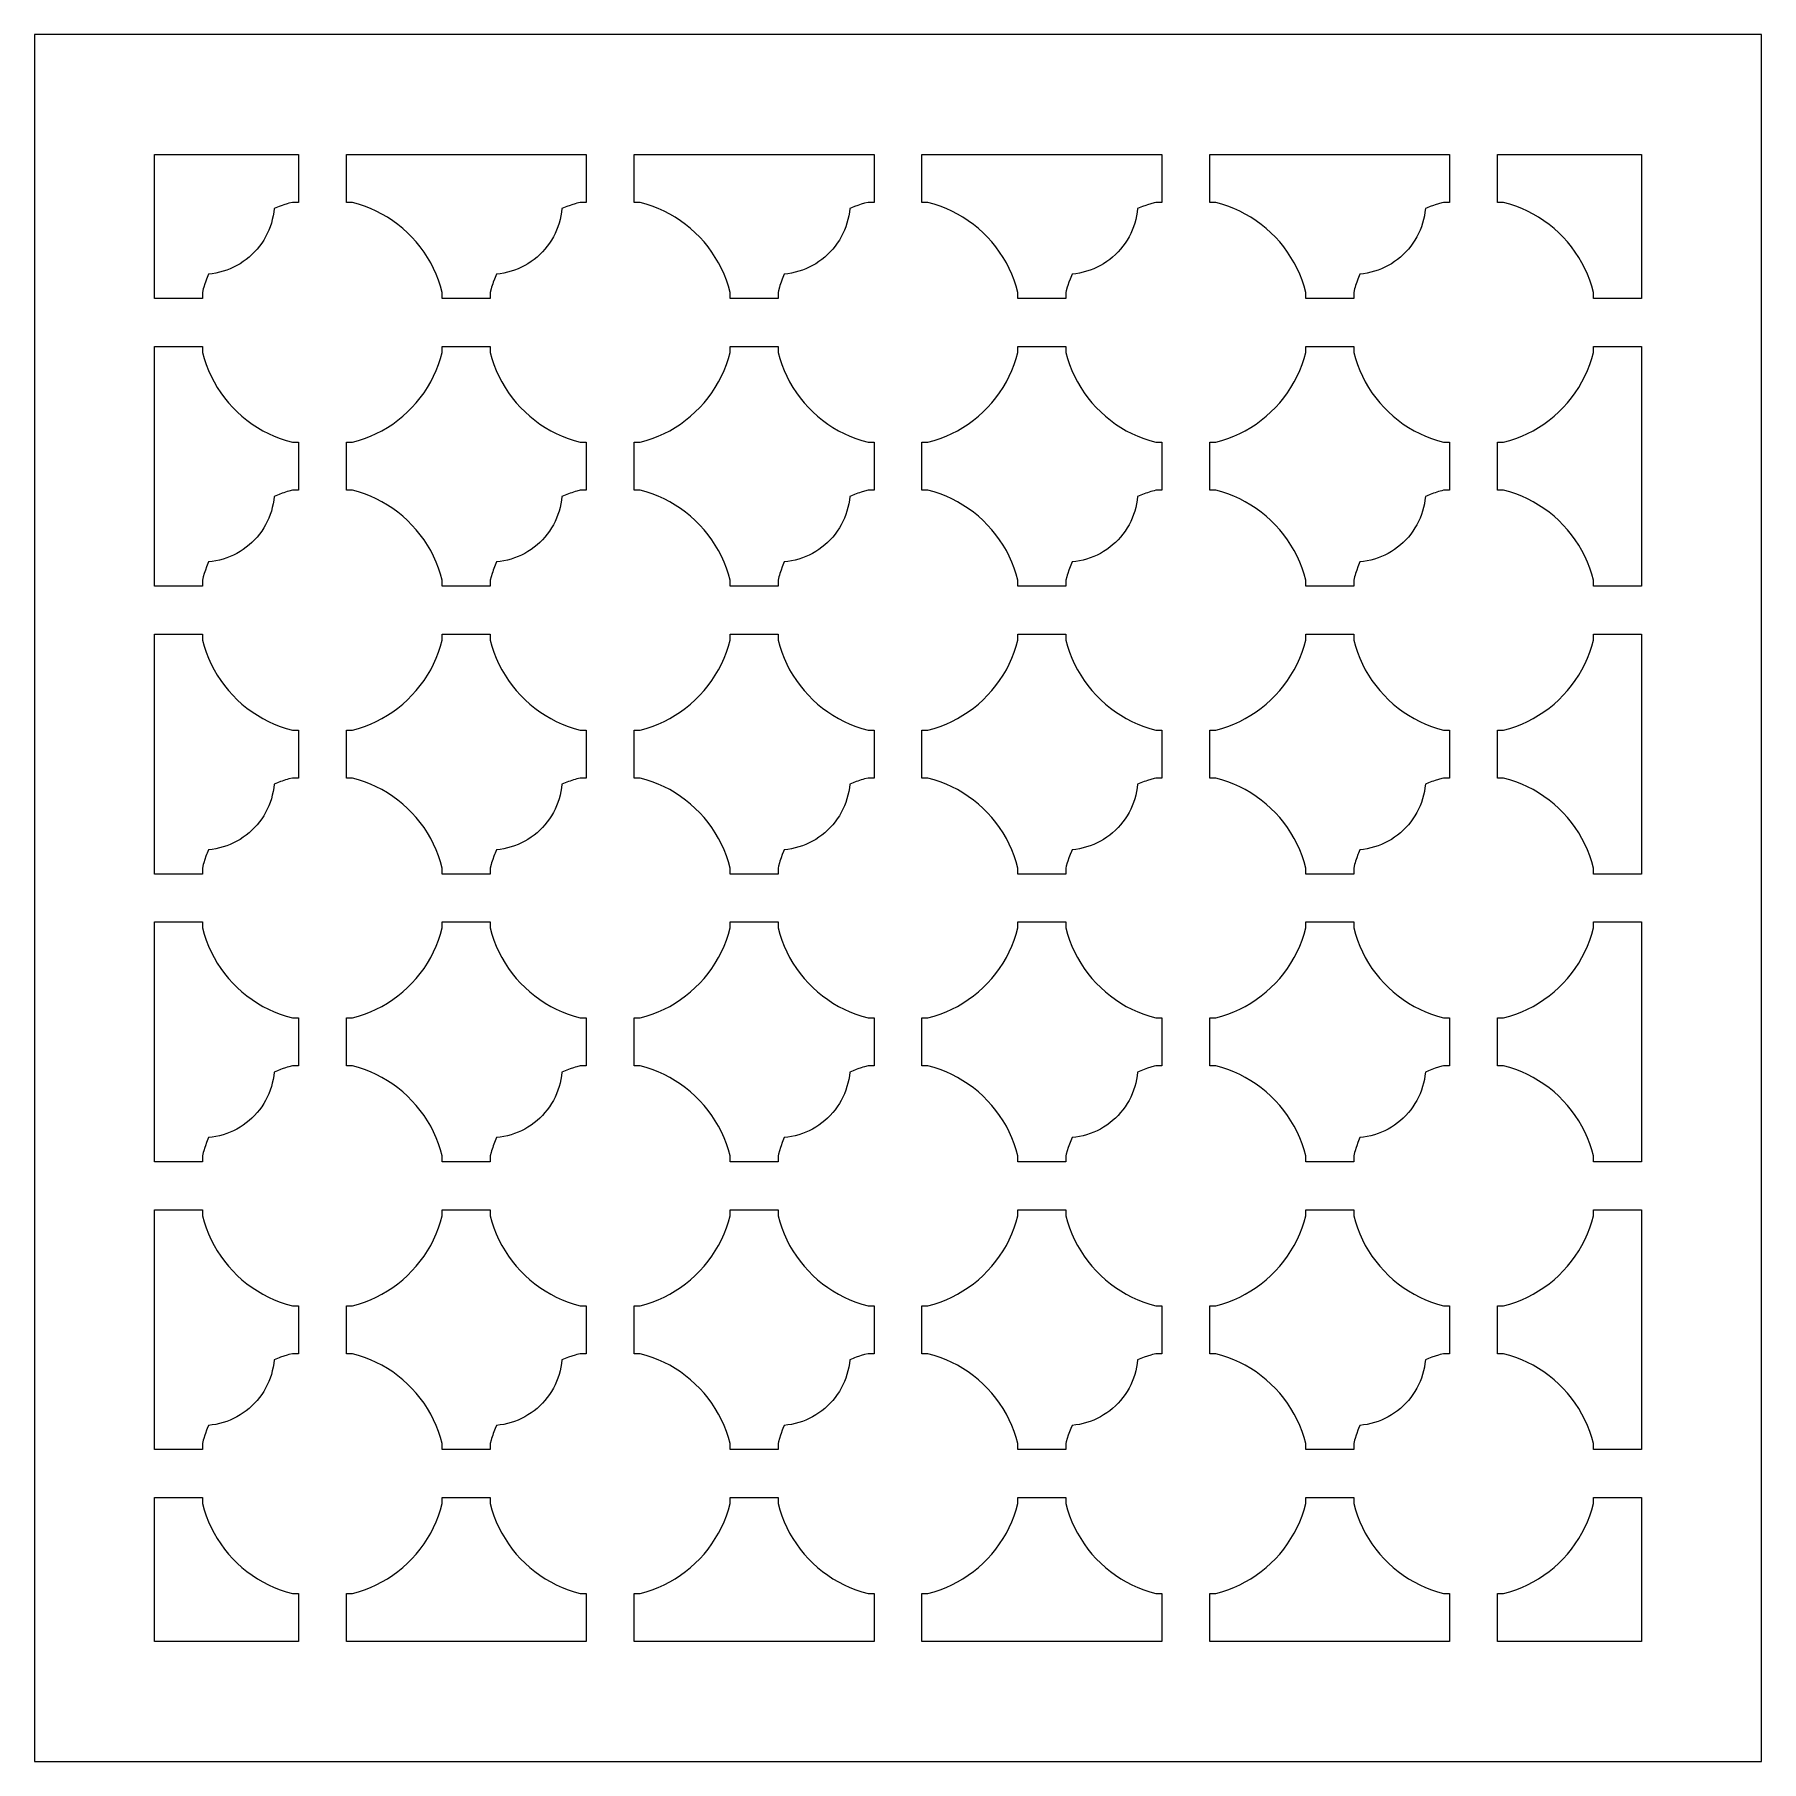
# Model space of a CAD drawing. Extents: x 112.5 to 184.5, y -92 to -20.
import ezdxf

# ---------------------------------------------------------------- set-up
doc = ezdxf.new("R2010")
doc.units = 0
doc.layers.add('BLACK', color=7, linetype='CONTINUOUS')

msp = doc.modelspace()

# ---------------------------------------------------------------- linework, layer by layer
at = {"layer": 'BLACK', "linetype": 'CONTINUOUS'}
for p, q in [((184.5, -20), (112.5, -20)), ((112.5, -20), (112.5, -92)), ((184.5, -92), (184.5, -20)), ((117.5, -31), (117.5, -25)), ((117.5, -25), (123.5, -25)), ((123.5, -25), (123.5, -27)), ((125.5, -25), (135.5, -25)), ((125.5, -27), (125.5, -25)), ((135.5, -25), (135.5, -27)), ((137.5, -25), (147.5, -25)), ((137.5, -27), (137.5, -25)), ((147.5, -25), (147.5, -27)), ((149.5, -25), (159.5, -25)), ((149.5, -27), (149.5, -25)), ((159.5, -25), (159.5, -27)), ((161.5, -27), (161.5, -25)), ((161.5, -25), (171.5, -25)), ((171.5, -25), (171.5, -27)), ((173.5, -27), (173.5, -25)), ((173.5, -25), (179.5, -25)), ((179.5, -25), (179.5, -31)), ((122.489, -27.2546), (122.472, -27.4093)), ((122.624, -27.1995), (122.489, -27.2546)), ((122.693, -27.1734), (122.624, -27.1995)), ((122.83, -27.1242), (122.693, -27.1734)), ((122.899, -27.101), (122.83, -27.1242)), ((123.039, -27.0576), (122.899, -27.101)), ((123.109, -27.0374), (123.039, -27.0576)), ((123.25, -27), (123.109, -27.0374)), ((123.5, -27), (123.25, -27)), ((125.75, -27), (125.5, -27)), ((126.006, -27.0709), (125.75, -27)), ((126.257, -27.1549), (126.006, -27.0709)), ((126.504, -27.2517), (126.257, -27.1549)), ((126.746, -27.3611), (126.504, -27.2517)), ((134.489, -27.2546), (134.472, -27.4093)), ((134.624, -27.1995), (134.489, -27.2546)), ((134.693, -27.1734), (134.624, -27.1995)), ((134.83, -27.1242), (134.693, -27.1734)), ((134.899, -27.101), (134.83, -27.1242)), ((135.039, -27.0576), (134.899, -27.101)), ((135.109, -27.0374), (135.039, -27.0576)), ((135.25, -27), (135.109, -27.0374)), ((135.5, -27), (135.25, -27)), ((137.75, -27), (137.5, -27)), ((138.006, -27.0709), (137.75, -27)), ((138.257, -27.1549), (138.006, -27.0709)), ((138.504, -27.2517), (138.257, -27.1549)), ((138.746, -27.3611), (138.504, -27.2517)), ((146.489, -27.2546), (146.472, -27.4093)), ((146.557, -27.2266), (146.489, -27.2546)), ((146.693, -27.1734), (146.557, -27.2266)), ((146.83, -27.1242), (146.693, -27.1734)), ((146.899, -27.101), (146.83, -27.1242)), ((146.969, -27.0788), (146.899, -27.101)), ((147.109, -27.0374), (146.969, -27.0788)), ((147.25, -27), (147.109, -27.0374)), ((147.5, -27), (147.25, -27)), ((149.75, -27), (149.5, -27)), ((150.006, -27.0709), (149.75, -27)), ((150.257, -27.1549), (150.006, -27.0709)), ((150.504, -27.2517), (150.257, -27.1549)), ((150.746, -27.3611), (150.504, -27.2517)), ((158.489, -27.2546), (158.472, -27.4093)), ((158.557, -27.2266), (158.489, -27.2546)), ((158.693, -27.1734), (158.557, -27.2266)), ((158.83, -27.1242), (158.693, -27.1734)), ((158.899, -27.101), (158.83, -27.1242)), ((159.039, -27.0576), (158.899, -27.101)), ((159.179, -27.0182), (159.039, -27.0576)), ((159.25, -27), (159.179, -27.0182)), ((159.5, -27), (159.25, -27)), ((161.75, -27), (161.5, -27)), ((162.006, -27.0709), (161.75, -27)), ((162.257, -27.1549), (162.006, -27.0709)), ((162.504, -27.2517), (162.257, -27.1549)), ((162.746, -27.3611), (162.504, -27.2517)), ((170.489, -27.2546), (170.472, -27.4093)), ((170.557, -27.2266), (170.489, -27.2546)), ((170.693, -27.1734), (170.557, -27.2266)), ((170.83, -27.1242), (170.693, -27.1734)), ((170.899, -27.101), (170.83, -27.1242)), ((171.039, -27.0576), (170.899, -27.101)), ((171.179, -27.0182), (171.039, -27.0576)), ((171.25, -27), (171.179, -27.0182)), ((171.5, -27), (171.25, -27)), ((173.75, -27), (173.5, -27)), ((174.006, -27.0709), (173.75, -27)), ((174.257, -27.1549), (174.006, -27.0709)), ((174.504, -27.2517), (174.257, -27.1549)), ((174.746, -27.3611), (174.504, -27.2517)), ((122.324, -28.0128), (122.268, -28.1579)), ((122.373, -27.865), (122.324, -28.0128)), ((122.414, -27.7149), (122.373, -27.865)), ((122.447, -27.5628), (122.414, -27.7149)), ((122.472, -27.4093), (122.447, -27.5628)), ((126.981, -27.4828), (126.746, -27.3611)), ((127.21, -27.6164), (126.981, -27.4828)), ((127.432, -27.7617), (127.21, -27.6164)), ((127.647, -27.9182), (127.432, -27.7617)), ((127.852, -28.0854), (127.647, -27.9182)), ((134.324, -28.0128), (134.268, -28.1579)), ((134.373, -27.865), (134.324, -28.0128)), ((134.414, -27.7149), (134.373, -27.865)), ((134.447, -27.5628), (134.414, -27.7149)), ((134.472, -27.4093), (134.447, -27.5628)), ((138.981, -27.4828), (138.746, -27.3611)), ((139.21, -27.6164), (138.981, -27.4828)), ((139.432, -27.7617), (139.21, -27.6164)), ((139.647, -27.9182), (139.432, -27.7617)), ((139.852, -28.0854), (139.647, -27.9182)), ((146.324, -28.0128), (146.268, -28.1579)), ((146.373, -27.865), (146.324, -28.0128)), ((146.414, -27.7149), (146.373, -27.865)), ((146.447, -27.5628), (146.414, -27.7149)), ((146.472, -27.4093), (146.447, -27.5628)), ((150.981, -27.4828), (150.746, -27.3611)), ((151.21, -27.6164), (150.981, -27.4828)), ((151.432, -27.7617), (151.21, -27.6164)), ((151.647, -27.9182), (151.432, -27.7617)), ((151.852, -28.0854), (151.647, -27.9182)), ((158.324, -28.0128), (158.268, -28.1579)), ((158.373, -27.865), (158.324, -28.0128)), ((158.414, -27.7149), (158.373, -27.865)), ((158.447, -27.5628), (158.414, -27.7149)), ((158.472, -27.4093), (158.447, -27.5628)), ((162.981, -27.4828), (162.746, -27.3611)), ((163.21, -27.6164), (162.981, -27.4828)), ((163.432, -27.7617), (163.21, -27.6164)), ((163.647, -27.9182), (163.432, -27.7617)), ((163.852, -28.0854), (163.647, -27.9182)), ((170.324, -28.0128), (170.268, -28.1579)), ((170.373, -27.865), (170.324, -28.0128)), ((170.414, -27.7149), (170.373, -27.865)), ((170.447, -27.5628), (170.414, -27.7149)), ((170.472, -27.4093), (170.447, -27.5628)), ((174.981, -27.4828), (174.746, -27.3611)), ((175.21, -27.6164), (174.981, -27.4828)), ((175.432, -27.7617), (175.21, -27.6164)), ((175.647, -27.9182), (175.432, -27.7617)), ((175.852, -28.0854), (175.647, -27.9182)), ((121.97, -28.7033), (121.878, -28.8291)), ((122.055, -28.573), (121.97, -28.7033)), ((122.133, -28.4384), (122.055, -28.573)), ((122.204, -28.2999), (122.133, -28.4384)), ((122.268, -28.1579), (122.204, -28.2999)), ((128.049, -28.2631), (127.852, -28.0854)), ((128.237, -28.4506), (128.049, -28.2631)), ((128.415, -28.6476), (128.237, -28.4506)), ((128.582, -28.8534), (128.415, -28.6476)), ((133.97, -28.7033), (133.878, -28.8291)), ((134.055, -28.573), (133.97, -28.7033)), ((134.133, -28.4384), (134.055, -28.573)), ((134.204, -28.2999), (134.133, -28.4384)), ((134.268, -28.1579), (134.204, -28.2999)), ((140.049, -28.2631), (139.852, -28.0854)), ((140.237, -28.4506), (140.049, -28.2631)), ((140.415, -28.6476), (140.237, -28.4506)), ((140.582, -28.8534), (140.415, -28.6476)), ((145.97, -28.7033), (145.878, -28.8291)), ((146.055, -28.573), (145.97, -28.7033)), ((146.133, -28.4384), (146.055, -28.573)), ((146.204, -28.2999), (146.133, -28.4384)), ((146.268, -28.1579), (146.204, -28.2999)), ((152.049, -28.2631), (151.852, -28.0854)), ((152.237, -28.4506), (152.049, -28.2631)), ((152.415, -28.6476), (152.237, -28.4506)), ((152.582, -28.8534), (152.415, -28.6476)), ((157.97, -28.7033), (157.878, -28.8291)), ((158.055, -28.573), (157.97, -28.7033)), ((158.133, -28.4384), (158.055, -28.573)), ((158.204, -28.2999), (158.133, -28.4384)), ((158.268, -28.1579), (158.204, -28.2999)), ((164.049, -28.2631), (163.852, -28.0854)), ((164.237, -28.4506), (164.049, -28.2631)), ((164.415, -28.6476), (164.237, -28.4506)), ((164.582, -28.8534), (164.415, -28.6476)), ((169.97, -28.7033), (169.878, -28.8291)), ((170.055, -28.573), (169.97, -28.7033)), ((170.133, -28.4384), (170.055, -28.573)), ((170.204, -28.2999), (170.133, -28.4384)), ((170.268, -28.1579), (170.204, -28.2999)), ((176.049, -28.2631), (175.852, -28.0854)), ((176.237, -28.4506), (176.049, -28.2631)), ((176.415, -28.6476), (176.237, -28.4506)), ((176.582, -28.8534), (176.415, -28.6476)), ((121.203, -29.4695), (121.073, -29.5546)), ((121.329, -29.3779), (121.203, -29.4695)), ((121.45, -29.2798), (121.329, -29.3779)), ((121.566, -29.1756), (121.45, -29.2798)), ((121.676, -29.0656), (121.566, -29.1756)), ((121.78, -28.95), (121.676, -29.0656)), ((121.878, -28.8291), (121.78, -28.95)), ((128.738, -29.0676), (128.582, -28.8534)), ((128.884, -29.2895), (128.738, -29.0676)), ((129.017, -29.5186), (128.884, -29.2895)), ((129.139, -29.7543), (129.017, -29.5186)), ((133.203, -29.4695), (133.073, -29.5546)), ((133.329, -29.3779), (133.203, -29.4695)), ((133.45, -29.2798), (133.329, -29.3779)), ((133.566, -29.1756), (133.45, -29.2798)), ((133.676, -29.0656), (133.566, -29.1756)), ((133.78, -28.95), (133.676, -29.0656)), ((133.878, -28.8291), (133.78, -28.95)), ((140.738, -29.0676), (140.582, -28.8534)), ((140.884, -29.2895), (140.738, -29.0676)), ((141.017, -29.5186), (140.884, -29.2895)), ((141.139, -29.7543), (141.017, -29.5186)), ((145.203, -29.4695), (145.073, -29.5546)), ((145.329, -29.3779), (145.203, -29.4695)), ((145.45, -29.2798), (145.329, -29.3779)), ((145.566, -29.1756), (145.45, -29.2798)), ((145.676, -29.0656), (145.566, -29.1756)), ((145.78, -28.95), (145.676, -29.0656)), ((145.878, -28.8291), (145.78, -28.95)), ((152.738, -29.0676), (152.582, -28.8534)), ((152.884, -29.2895), (152.738, -29.0676)), ((153.017, -29.5186), (152.884, -29.2895)), ((153.139, -29.7543), (153.017, -29.5186)), ((157.203, -29.4695), (157.073, -29.5546)), ((157.329, -29.3779), (157.203, -29.4695)), ((157.45, -29.2798), (157.329, -29.3779)), ((157.566, -29.1756), (157.45, -29.2798)), ((157.676, -29.0656), (157.566, -29.1756)), ((157.78, -28.95), (157.676, -29.0656)), ((157.878, -28.8291), (157.78, -28.95)), ((164.738, -29.0676), (164.582, -28.8534)), ((164.884, -29.2895), (164.738, -29.0676)), ((165.017, -29.5186), (164.884, -29.2895)), ((165.139, -29.7543), (165.017, -29.5186)), ((169.203, -29.4695), (169.073, -29.5546)), ((169.329, -29.3779), (169.203, -29.4695)), ((169.45, -29.2798), (169.329, -29.3779)), ((169.566, -29.1756), (169.45, -29.2798)), ((169.676, -29.0656), (169.566, -29.1756)), ((169.78, -28.95), (169.676, -29.0656)), ((169.878, -28.8291), (169.78, -28.95)), ((176.738, -29.0676), (176.582, -28.8534)), ((176.884, -29.2895), (176.738, -29.0676)), ((177.017, -29.5186), (176.884, -29.2895)), ((177.139, -29.7543), (177.017, -29.5186)), ((119.673, -30.1926), (119.624, -30.33)), ((119.727, -30.0566), (119.673, -30.1926)), ((119.755, -29.9892), (119.727, -30.0566)), ((119.909, -29.972), (119.755, -29.9892)), ((120.063, -29.9467), (119.909, -29.972)), ((120.215, -29.9136), (120.063, -29.9467)), ((120.365, -29.8726), (120.215, -29.9136)), ((120.513, -29.8239), (120.365, -29.8726)), ((120.658, -29.7675), (120.513, -29.8239)), ((120.8, -29.7037), (120.658, -29.7675)), ((120.938, -29.6327), (120.8, -29.7037)), ((121.073, -29.5546), (120.938, -29.6327)), ((129.248, -29.9959), (129.139, -29.7543)), ((129.345, -30.2428), (129.248, -29.9959)), ((131.673, -30.1926), (131.624, -30.33)), ((131.727, -30.0566), (131.673, -30.1926)), ((131.755, -29.9892), (131.727, -30.0566)), ((131.909, -29.972), (131.755, -29.9892)), ((132.063, -29.9467), (131.909, -29.972)), ((132.215, -29.9136), (132.063, -29.9467)), ((132.365, -29.8726), (132.215, -29.9136)), ((132.513, -29.8239), (132.365, -29.8726)), ((132.658, -29.7675), (132.513, -29.8239)), ((132.8, -29.7037), (132.658, -29.7675)), ((132.938, -29.6327), (132.8, -29.7037)), ((133.073, -29.5546), (132.938, -29.6327)), ((141.248, -29.9959), (141.139, -29.7543)), ((141.345, -30.2428), (141.248, -29.9959)), ((143.673, -30.1926), (143.624, -30.33)), ((143.727, -30.0566), (143.673, -30.1926)), ((143.755, -29.9892), (143.727, -30.0566)), ((143.909, -29.972), (143.755, -29.9892)), ((144.063, -29.9467), (143.909, -29.972)), ((144.215, -29.9136), (144.063, -29.9467)), ((144.365, -29.8726), (144.215, -29.9136)), ((144.513, -29.8239), (144.365, -29.8726)), ((144.658, -29.7675), (144.513, -29.8239)), ((144.8, -29.7037), (144.658, -29.7675)), ((144.938, -29.6327), (144.8, -29.7037)), ((145.073, -29.5546), (144.938, -29.6327)), ((153.248, -29.9959), (153.139, -29.7543)), ((153.345, -30.2428), (153.248, -29.9959)), ((155.673, -30.1926), (155.624, -30.33)), ((155.727, -30.0566), (155.673, -30.1926)), ((155.755, -29.9892), (155.727, -30.0566)), ((155.909, -29.972), (155.755, -29.9892)), ((156.063, -29.9467), (155.909, -29.972)), ((156.215, -29.9136), (156.063, -29.9467)), ((156.365, -29.8726), (156.215, -29.9136)), ((156.513, -29.8239), (156.365, -29.8726)), ((156.658, -29.7675), (156.513, -29.8239)), ((156.8, -29.7037), (156.658, -29.7675)), ((156.938, -29.6327), (156.8, -29.7037)), ((157.073, -29.5546), (156.938, -29.6327)), ((165.248, -29.9959), (165.139, -29.7543)), ((165.345, -30.2428), (165.248, -29.9959)), ((167.673, -30.1926), (167.624, -30.33)), ((167.7, -30.1244), (167.673, -30.1926)), ((167.755, -29.9892), (167.7, -30.1244)), ((167.909, -29.972), (167.755, -29.9892)), ((168.063, -29.9467), (167.909, -29.972)), ((168.215, -29.9136), (168.063, -29.9467)), ((168.365, -29.8726), (168.215, -29.9136)), ((168.513, -29.8239), (168.365, -29.8726)), ((168.658, -29.7675), (168.513, -29.8239)), ((168.8, -29.7037), (168.658, -29.7675)), ((168.938, -29.6327), (168.8, -29.7037)), ((169.073, -29.5546), (168.938, -29.6327)), ((177.248, -29.9959), (177.139, -29.7543)), ((177.345, -30.2428), (177.248, -29.9959)), ((119.537, -30.6089), (119.5, -30.75)), ((119.5, -30.75), (119.5, -31)), ((119.558, -30.5387), (119.537, -30.6089)), ((119.601, -30.3993), (119.558, -30.5387)), ((119.624, -30.33), (119.601, -30.3993)), ((129.429, -30.4944), (129.345, -30.2428)), ((129.5, -30.75), (129.429, -30.4944)), ((129.5, -31), (129.5, -30.75)), ((131.537, -30.6089), (131.5, -30.75)), ((131.5, -30.75), (131.5, -31)), ((131.558, -30.5387), (131.537, -30.6089)), ((131.601, -30.3993), (131.558, -30.5387)), ((131.624, -30.33), (131.601, -30.3993)), ((141.429, -30.4944), (141.345, -30.2428)), ((141.5, -30.75), (141.429, -30.4944)), ((141.5, -31), (141.5, -30.75)), ((143.518, -30.6793), (143.5, -30.75)), ((143.5, -30.75), (143.5, -31)), ((143.558, -30.5387), (143.518, -30.6793)), ((143.579, -30.4688), (143.558, -30.5387)), ((143.624, -30.33), (143.579, -30.4688)), ((153.429, -30.4944), (153.345, -30.2428)), ((153.5, -30.75), (153.429, -30.4944)), ((153.5, -31), (153.5, -30.75)), ((155.518, -30.6793), (155.5, -30.75)), ((155.5, -30.75), (155.5, -31)), ((155.558, -30.5387), (155.518, -30.6793)), ((155.579, -30.4688), (155.558, -30.5387)), ((155.624, -30.33), (155.579, -30.4688)), ((165.429, -30.4944), (165.345, -30.2428)), ((165.5, -30.75), (165.429, -30.4944)), ((165.5, -31), (165.5, -30.75)), ((167.537, -30.6089), (167.5, -30.75)), ((167.5, -30.75), (167.5, -31)), ((167.558, -30.5387), (167.537, -30.6089)), ((167.579, -30.4688), (167.558, -30.5387)), ((167.624, -30.33), (167.579, -30.4688)), ((177.429, -30.4944), (177.345, -30.2428)), ((177.5, -30.75), (177.429, -30.4944)), ((177.5, -31), (177.5, -30.75)), ((119.5, -31), (117.5, -31)), ((130.5, -31), (129.5, -31)), ((131.5, -31), (130.5, -31)), ((142.5, -31), (141.5, -31)), ((143.5, -31), (142.5, -31)), ((154.5, -31), (153.5, -31)), ((155.5, -31), (154.5, -31)), ((166.5, -31), (165.5, -31)), ((167.5, -31), (166.5, -31)), ((179.5, -31), (177.5, -31)), ((117.5, -33), (119.5, -33)), ((117.5, -43), (117.5, -33)), ((119.5, -33), (119.5, -33.25)), ((129.5, -33), (130.5, -33)), ((129.5, -33.25), (129.5, -33)), ((130.5, -33), (131.5, -33)), ((131.5, -33), (131.5, -33.25)), ((141.5, -33), (142.5, -33)), ((141.5, -33.25), (141.5, -33)), ((142.5, -33), (143.5, -33)), ((143.5, -33), (143.5, -33.25)), ((153.5, -33.25), (153.5, -33)), ((153.5, -33), (154.5, -33)), ((154.5, -33), (155.5, -33)), ((155.5, -33), (155.5, -33.25)), ((165.5, -33.25), (165.5, -33)), ((165.5, -33), (166.5, -33)), ((166.5, -33), (167.5, -33)), ((167.5, -33), (167.5, -33.25)), ((177.5, -33.25), (177.5, -33)), ((177.5, -33), (179.5, -33)), ((179.5, -33), (179.5, -43)), ((119.5, -33.25), (119.571, -33.5056)), ((119.571, -33.5056), (119.655, -33.7572)), ((119.655, -33.7572), (119.752, -34.0041)), ((129.248, -34.0041), (129.345, -33.7572)), ((129.345, -33.7572), (129.429, -33.5056)), ((129.429, -33.5056), (129.5, -33.25)), ((131.5, -33.25), (131.571, -33.5056)), ((131.571, -33.5056), (131.655, -33.7572)), ((131.655, -33.7572), (131.752, -34.0041)), ((141.248, -34.0041), (141.345, -33.7572)), ((141.345, -33.7572), (141.429, -33.5056)), ((141.429, -33.5056), (141.5, -33.25)), ((143.5, -33.25), (143.571, -33.5056)), ((143.571, -33.5056), (143.655, -33.7572)), ((143.655, -33.7572), (143.752, -34.0041)), ((153.248, -34.0041), (153.345, -33.7572)), ((153.345, -33.7572), (153.429, -33.5056)), ((153.429, -33.5056), (153.5, -33.25)), ((155.5, -33.25), (155.571, -33.5056)), ((155.571, -33.5056), (155.655, -33.7572)), ((155.655, -33.7572), (155.752, -34.0041)), ((165.248, -34.0041), (165.345, -33.7572)), ((165.345, -33.7572), (165.429, -33.5056)), ((165.429, -33.5056), (165.5, -33.25)), ((167.5, -33.25), (167.571, -33.5056)), ((167.571, -33.5056), (167.655, -33.7572)), ((167.655, -33.7572), (167.752, -34.0041)), ((177.248, -34.0041), (177.345, -33.7572)), ((177.345, -33.7572), (177.429, -33.5056)), ((177.429, -33.5056), (177.5, -33.25)), ((119.752, -34.0041), (119.861, -34.2457)), ((119.861, -34.2457), (119.983, -34.4814)), ((119.983, -34.4814), (120.116, -34.7105)), ((128.884, -34.7105), (129.017, -34.4814)), ((129.017, -34.4814), (129.139, -34.2457)), ((129.139, -34.2457), (129.248, -34.0041)), ((131.752, -34.0041), (131.861, -34.2457)), ((131.861, -34.2457), (131.983, -34.4814)), ((131.983, -34.4814), (132.116, -34.7105)), ((140.884, -34.7105), (141.017, -34.4814)), ((141.017, -34.4814), (141.139, -34.2457)), ((141.139, -34.2457), (141.248, -34.0041)), ((143.752, -34.0041), (143.861, -34.2457)), ((143.861, -34.2457), (143.983, -34.4814)), ((143.983, -34.4814), (144.116, -34.7105)), ((152.884, -34.7105), (153.017, -34.4814)), ((153.017, -34.4814), (153.139, -34.2457)), ((153.139, -34.2457), (153.248, -34.0041)), ((155.752, -34.0041), (155.861, -34.2457)), ((155.861, -34.2457), (155.983, -34.4814)), ((155.983, -34.4814), (156.116, -34.7105)), ((164.884, -34.7105), (165.017, -34.4814)), ((165.017, -34.4814), (165.139, -34.2457)), ((165.139, -34.2457), (165.248, -34.0041)), ((167.752, -34.0041), (167.861, -34.2457)), ((167.861, -34.2457), (167.983, -34.4814)), ((167.983, -34.4814), (168.116, -34.7105)), ((176.884, -34.7105), (177.017, -34.4814)), ((177.017, -34.4814), (177.139, -34.2457)), ((177.139, -34.2457), (177.248, -34.0041)), ((120.116, -34.7105), (120.262, -34.9324)), ((120.262, -34.9324), (120.418, -35.1466)), ((120.418, -35.1466), (120.585, -35.3524)), ((128.415, -35.3524), (128.582, -35.1466)), ((128.582, -35.1466), (128.738, -34.9324)), ((128.738, -34.9324), (128.884, -34.7105)), ((132.116, -34.7105), (132.262, -34.9324)), ((132.262, -34.9324), (132.418, -35.1466)), ((132.418, -35.1466), (132.585, -35.3524)), ((140.415, -35.3524), (140.582, -35.1466)), ((140.582, -35.1466), (140.738, -34.9324)), ((140.738, -34.9324), (140.884, -34.7105)), ((144.116, -34.7105), (144.262, -34.9324)), ((144.262, -34.9324), (144.418, -35.1466)), ((144.418, -35.1466), (144.585, -35.3524)), ((152.415, -35.3524), (152.582, -35.1466)), ((152.582, -35.1466), (152.738, -34.9324)), ((152.738, -34.9324), (152.884, -34.7105)), ((156.116, -34.7105), (156.262, -34.9324)), ((156.262, -34.9324), (156.418, -35.1466)), ((156.418, -35.1466), (156.585, -35.3524)), ((164.415, -35.3524), (164.582, -35.1466)), ((164.582, -35.1466), (164.738, -34.9324)), ((164.738, -34.9324), (164.884, -34.7105)), ((168.116, -34.7105), (168.262, -34.9324)), ((168.262, -34.9324), (168.418, -35.1466)), ((168.418, -35.1466), (168.585, -35.3524)), ((176.415, -35.3524), (176.582, -35.1466)), ((176.582, -35.1466), (176.738, -34.9324)), ((176.738, -34.9324), (176.884, -34.7105)), ((120.585, -35.3524), (120.763, -35.5494)), ((120.763, -35.5494), (120.951, -35.7369)), ((120.951, -35.7369), (121.148, -35.9146)), ((121.148, -35.9146), (121.353, -36.0818)), ((127.647, -36.0818), (127.852, -35.9146)), ((127.852, -35.9146), (128.049, -35.7369)), ((128.049, -35.7369), (128.237, -35.5494)), ((128.237, -35.5494), (128.415, -35.3524)), ((132.585, -35.3524), (132.763, -35.5494)), ((132.763, -35.5494), (132.951, -35.7369)), ((132.951, -35.7369), (133.148, -35.9146)), ((133.148, -35.9146), (133.353, -36.0818)), ((139.647, -36.0818), (139.852, -35.9146)), ((139.852, -35.9146), (140.049, -35.7369)), ((140.049, -35.7369), (140.237, -35.5494)), ((140.237, -35.5494), (140.415, -35.3524)), ((144.585, -35.3524), (144.763, -35.5494)), ((144.763, -35.5494), (144.951, -35.7369)), ((144.951, -35.7369), (145.148, -35.9146)), ((145.148, -35.9146), (145.353, -36.0818)), ((151.647, -36.0818), (151.852, -35.9146)), ((151.852, -35.9146), (152.049, -35.7369)), ((152.049, -35.7369), (152.237, -35.5494)), ((152.237, -35.5494), (152.415, -35.3524)), ((156.585, -35.3524), (156.763, -35.5494)), ((156.763, -35.5494), (156.951, -35.7369)), ((156.951, -35.7369), (157.148, -35.9146)), ((157.148, -35.9146), (157.353, -36.0818)), ((163.647, -36.0818), (163.852, -35.9146)), ((163.852, -35.9146), (164.049, -35.7369)), ((164.049, -35.7369), (164.237, -35.5494)), ((164.237, -35.5494), (164.415, -35.3524)), ((168.585, -35.3524), (168.763, -35.5494)), ((168.763, -35.5494), (168.951, -35.7369)), ((168.951, -35.7369), (169.148, -35.9146)), ((169.148, -35.9146), (169.353, -36.0818)), ((175.647, -36.0818), (175.852, -35.9146)), ((175.852, -35.9146), (176.049, -35.7369)), ((176.049, -35.7369), (176.237, -35.5494)), ((176.237, -35.5494), (176.415, -35.3524)), ((121.353, -36.0818), (121.568, -36.2383)), ((121.568, -36.2383), (121.789, -36.3836)), ((121.789, -36.3836), (122.019, -36.5172)), ((122.019, -36.5172), (122.254, -36.6389)), ((122.254, -36.6389), (122.496, -36.7483)), ((126.504, -36.7483), (126.746, -36.6389)), ((126.746, -36.6389), (126.981, -36.5172)), ((126.981, -36.5172), (127.21, -36.3836)), ((127.21, -36.3836), (127.432, -36.2383)), ((127.432, -36.2383), (127.647, -36.0818)), ((133.353, -36.0818), (133.568, -36.2383)), ((133.568, -36.2383), (133.789, -36.3836)), ((133.789, -36.3836), (134.019, -36.5172)), ((134.019, -36.5172), (134.254, -36.6389)), ((134.254, -36.6389), (134.496, -36.7483)), ((138.504, -36.7483), (138.746, -36.6389)), ((138.746, -36.6389), (138.981, -36.5172)), ((138.981, -36.5172), (139.21, -36.3836)), ((139.21, -36.3836), (139.432, -36.2383)), ((139.432, -36.2383), (139.647, -36.0818)), ((145.353, -36.0818), (145.568, -36.2383)), ((145.568, -36.2383), (145.789, -36.3836)), ((145.789, -36.3836), (146.019, -36.5172)), ((146.019, -36.5172), (146.254, -36.6389)), ((146.254, -36.6389), (146.496, -36.7483)), ((150.504, -36.7483), (150.746, -36.6389)), ((150.746, -36.6389), (150.981, -36.5172)), ((150.981, -36.5172), (151.21, -36.3836)), ((151.21, -36.3836), (151.432, -36.2383)), ((151.432, -36.2383), (151.647, -36.0818)), ((157.353, -36.0818), (157.568, -36.2383)), ((157.568, -36.2383), (157.789, -36.3836)), ((157.789, -36.3836), (158.019, -36.5172)), ((158.019, -36.5172), (158.254, -36.6389)), ((158.254, -36.6389), (158.496, -36.7483)), ((162.504, -36.7483), (162.746, -36.6389)), ((162.746, -36.6389), (162.981, -36.5172)), ((162.981, -36.5172), (163.21, -36.3836)), ((163.21, -36.3836), (163.432, -36.2383)), ((163.432, -36.2383), (163.647, -36.0818)), ((169.353, -36.0818), (169.568, -36.2383)), ((169.568, -36.2383), (169.789, -36.3836)), ((169.789, -36.3836), (170.019, -36.5172)), ((170.019, -36.5172), (170.254, -36.6389)), ((170.254, -36.6389), (170.496, -36.7483)), ((174.504, -36.7483), (174.746, -36.6389)), ((174.746, -36.6389), (174.981, -36.5172)), ((174.981, -36.5172), (175.21, -36.3836)), ((175.21, -36.3836), (175.432, -36.2383)), ((175.432, -36.2383), (175.647, -36.0818)), ((122.496, -36.7483), (122.743, -36.8451)), ((122.743, -36.8451), (122.994, -36.9291)), ((122.994, -36.9291), (123.25, -37)), ((123.25, -37), (123.5, -37)), ((123.5, -37), (123.5, -38)), ((125.5, -37), (125.75, -37)), ((125.5, -38), (125.5, -37)), ((125.75, -37), (126.006, -36.9291)), ((126.006, -36.9291), (126.257, -36.8451)), ((126.257, -36.8451), (126.504, -36.7483)), ((134.496, -36.7483), (134.743, -36.8451)), ((134.743, -36.8451), (134.994, -36.9291)), ((134.994, -36.9291), (135.25, -37)), ((135.25, -37), (135.5, -37)), ((135.5, -37), (135.5, -38)), ((137.5, -38), (137.5, -37)), ((137.5, -37), (137.75, -37)), ((137.75, -37), (138.006, -36.9291)), ((138.006, -36.9291), (138.257, -36.8451)), ((138.257, -36.8451), (138.504, -36.7483)), ((146.496, -36.7483), (146.743, -36.8451)), ((146.743, -36.8451), (146.994, -36.9291)), ((146.994, -36.9291), (147.25, -37)), ((147.25, -37), (147.5, -37)), ((147.5, -37), (147.5, -38)), ((149.5, -37), (149.75, -37)), ((149.5, -38), (149.5, -37)), ((149.75, -37), (150.006, -36.9291)), ((150.006, -36.9291), (150.257, -36.8451)), ((150.257, -36.8451), (150.504, -36.7483)), ((158.496, -36.7483), (158.743, -36.8451)), ((158.743, -36.8451), (158.994, -36.9291)), ((158.994, -36.9291), (159.25, -37)), ((159.25, -37), (159.5, -37)), ((159.5, -37), (159.5, -38)), ((161.5, -38), (161.5, -37)), ((161.5, -37), (161.75, -37)), ((161.75, -37), (162.006, -36.9291)), ((162.006, -36.9291), (162.257, -36.8451)), ((162.257, -36.8451), (162.504, -36.7483)), ((170.496, -36.7483), (170.743, -36.8451)), ((170.743, -36.8451), (170.994, -36.9291)), ((170.994, -36.9291), (171.25, -37)), ((171.25, -37), (171.5, -37)), ((171.5, -37), (171.5, -38)), ((173.5, -38), (173.5, -37)), ((173.5, -37), (173.75, -37)), ((173.75, -37), (174.006, -36.9291)), ((174.006, -36.9291), (174.257, -36.8451)), ((174.257, -36.8451), (174.504, -36.7483)), ((123.5, -38), (123.5, -39)), ((125.5, -39), (125.5, -38)), ((135.5, -38), (135.5, -39)), ((137.5, -39), (137.5, -38)), ((147.5, -38), (147.5, -39)), ((149.5, -39), (149.5, -38)), ((159.5, -38), (159.5, -39)), ((161.5, -39), (161.5, -38)), ((171.5, -38), (171.5, -39)), ((173.5, -39), (173.5, -38)), ((122.447, -39.5628), (122.414, -39.7149)), ((122.472, -39.4093), (122.447, -39.5628)), ((122.489, -39.2546), (122.472, -39.4093)), ((122.624, -39.1995), (122.489, -39.2546)), ((122.693, -39.1734), (122.624, -39.1995)), ((122.83, -39.1242), (122.693, -39.1734)), ((122.899, -39.101), (122.83, -39.1242)), ((123.039, -39.0576), (122.899, -39.101)), ((123.109, -39.0374), (123.039, -39.0576)), ((123.25, -39), (123.109, -39.0374)), ((123.5, -39), (123.25, -39)), ((125.75, -39), (125.5, -39)), ((126.006, -39.0709), (125.75, -39)), ((126.257, -39.1549), (126.006, -39.0709)), ((126.504, -39.2517), (126.257, -39.1549)), ((126.746, -39.3611), (126.504, -39.2517)), ((126.981, -39.4828), (126.746, -39.3611)), ((127.21, -39.6164), (126.981, -39.4828)), ((134.447, -39.5628), (134.414, -39.7149)), ((134.472, -39.4093), (134.447, -39.5628)), ((134.489, -39.2546), (134.472, -39.4093)), ((134.624, -39.1995), (134.489, -39.2546)), ((134.693, -39.1734), (134.624, -39.1995)), ((134.83, -39.1242), (134.693, -39.1734)), ((134.899, -39.101), (134.83, -39.1242)), ((135.039, -39.0576), (134.899, -39.101)), ((135.109, -39.0374), (135.039, -39.0576)), ((135.25, -39), (135.109, -39.0374)), ((135.5, -39), (135.25, -39)), ((137.75, -39), (137.5, -39)), ((138.006, -39.0709), (137.75, -39)), ((138.257, -39.1549), (138.006, -39.0709)), ((138.504, -39.2517), (138.257, -39.1549)), ((138.746, -39.3611), (138.504, -39.2517)), ((138.981, -39.4828), (138.746, -39.3611)), ((139.21, -39.6164), (138.981, -39.4828)), ((146.447, -39.5628), (146.414, -39.7149)), ((146.472, -39.4093), (146.447, -39.5628)), ((146.489, -39.2546), (146.472, -39.4093)), ((146.557, -39.2266), (146.489, -39.2546)), ((146.693, -39.1734), (146.557, -39.2266)), ((146.83, -39.1242), (146.693, -39.1734)), ((146.899, -39.101), (146.83, -39.1242)), ((146.969, -39.0788), (146.899, -39.101)), ((147.109, -39.0374), (146.969, -39.0788)), ((147.25, -39), (147.109, -39.0374)), ((147.5, -39), (147.25, -39)), ((149.75, -39), (149.5, -39)), ((150.006, -39.0709), (149.75, -39)), ((150.257, -39.1549), (150.006, -39.0709)), ((150.504, -39.2517), (150.257, -39.1549)), ((150.746, -39.3611), (150.504, -39.2517)), ((150.981, -39.4828), (150.746, -39.3611)), ((151.21, -39.6164), (150.981, -39.4828)), ((158.447, -39.5628), (158.414, -39.7149)), ((158.472, -39.4093), (158.447, -39.5628)), ((158.489, -39.2546), (158.472, -39.4093)), ((158.557, -39.2266), (158.489, -39.2546)), ((158.693, -39.1734), (158.557, -39.2266)), ((158.83, -39.1242), (158.693, -39.1734)), ((158.899, -39.101), (158.83, -39.1242)), ((159.039, -39.0576), (158.899, -39.101)), ((159.179, -39.0182), (159.039, -39.0576)), ((159.25, -39), (159.179, -39.0182)), ((159.5, -39), (159.25, -39)), ((161.75, -39), (161.5, -39)), ((162.006, -39.0709), (161.75, -39)), ((162.257, -39.1549), (162.006, -39.0709)), ((162.504, -39.2517), (162.257, -39.1549)), ((162.746, -39.3611), (162.504, -39.2517)), ((162.981, -39.4828), (162.746, -39.3611)), ((163.21, -39.6164), (162.981, -39.4828)), ((170.447, -39.5628), (170.414, -39.7149)), ((170.472, -39.4093), (170.447, -39.5628)), ((170.489, -39.2546), (170.472, -39.4093)), ((170.557, -39.2266), (170.489, -39.2546)), ((170.693, -39.1734), (170.557, -39.2266)), ((170.83, -39.1242), (170.693, -39.1734)), ((170.899, -39.101), (170.83, -39.1242)), ((171.039, -39.0576), (170.899, -39.101)), ((171.179, -39.0182), (171.039, -39.0576)), ((171.25, -39), (171.179, -39.0182)), ((171.5, -39), (171.25, -39)), ((173.75, -39), (173.5, -39)), ((174.006, -39.0709), (173.75, -39)), ((174.257, -39.1549), (174.006, -39.0709)), ((174.504, -39.2517), (174.257, -39.1549)), ((174.746, -39.3611), (174.504, -39.2517)), ((174.981, -39.4828), (174.746, -39.3611)), ((175.21, -39.6164), (174.981, -39.4828)), ((122.204, -40.2999), (122.133, -40.4384)), ((122.268, -40.1579), (122.204, -40.2999)), ((122.324, -40.0128), (122.268, -40.1579)), ((122.373, -39.865), (122.324, -40.0128)), ((122.414, -39.7149), (122.373, -39.865)), ((127.432, -39.7617), (127.21, -39.6164)), ((127.647, -39.9182), (127.432, -39.7617)), ((127.852, -40.0854), (127.647, -39.9182)), ((128.049, -40.2631), (127.852, -40.0854)), ((128.237, -40.4506), (128.049, -40.2631)), ((134.204, -40.2999), (134.133, -40.4384)), ((134.268, -40.1579), (134.204, -40.2999)), ((134.324, -40.0128), (134.268, -40.1579)), ((134.373, -39.865), (134.324, -40.0128)), ((134.414, -39.7149), (134.373, -39.865)), ((139.432, -39.7617), (139.21, -39.6164)), ((139.647, -39.9182), (139.432, -39.7617)), ((139.852, -40.0854), (139.647, -39.9182)), ((140.049, -40.2631), (139.852, -40.0854)), ((140.237, -40.4506), (140.049, -40.2631)), ((146.204, -40.2999), (146.133, -40.4384)), ((146.268, -40.1579), (146.204, -40.2999)), ((146.324, -40.0128), (146.268, -40.1579)), ((146.373, -39.865), (146.324, -40.0128)), ((146.414, -39.7149), (146.373, -39.865)), ((151.432, -39.7617), (151.21, -39.6164)), ((151.647, -39.9182), (151.432, -39.7617)), ((151.852, -40.0854), (151.647, -39.9182)), ((152.049, -40.2631), (151.852, -40.0854)), ((152.237, -40.4506), (152.049, -40.2631)), ((158.204, -40.2999), (158.133, -40.4384)), ((158.268, -40.1579), (158.204, -40.2999)), ((158.324, -40.0128), (158.268, -40.1579)), ((158.373, -39.865), (158.324, -40.0128)), ((158.414, -39.7149), (158.373, -39.865)), ((163.432, -39.7617), (163.21, -39.6164)), ((163.647, -39.9182), (163.432, -39.7617)), ((163.852, -40.0854), (163.647, -39.9182)), ((164.049, -40.2631), (163.852, -40.0854)), ((164.237, -40.4506), (164.049, -40.2631)), ((170.204, -40.2999), (170.133, -40.4384)), ((170.268, -40.1579), (170.204, -40.2999)), ((170.324, -40.0128), (170.268, -40.1579)), ((170.373, -39.865), (170.324, -40.0128)), ((170.414, -39.7149), (170.373, -39.865)), ((175.432, -39.7617), (175.21, -39.6164)), ((175.647, -39.9182), (175.432, -39.7617)), ((175.852, -40.0854), (175.647, -39.9182)), ((176.049, -40.2631), (175.852, -40.0854)), ((176.237, -40.4506), (176.049, -40.2631)), ((121.78, -40.95), (121.676, -41.0656)), ((121.878, -40.8291), (121.78, -40.95)), ((121.97, -40.7033), (121.878, -40.8291)), ((122.055, -40.573), (121.97, -40.7033)), ((122.133, -40.4384), (122.055, -40.573)), ((128.415, -40.6476), (128.237, -40.4506)), ((128.582, -40.8534), (128.415, -40.6476)), ((128.738, -41.0676), (128.582, -40.8534)), ((133.78, -40.95), (133.676, -41.0656)), ((133.878, -40.8291), (133.78, -40.95)), ((133.97, -40.7033), (133.878, -40.8291)), ((134.055, -40.573), (133.97, -40.7033)), ((134.133, -40.4384), (134.055, -40.573)), ((140.415, -40.6476), (140.237, -40.4506)), ((140.582, -40.8534), (140.415, -40.6476)), ((140.738, -41.0676), (140.582, -40.8534)), ((145.78, -40.95), (145.676, -41.0656)), ((145.878, -40.8291), (145.78, -40.95)), ((145.97, -40.7033), (145.878, -40.8291)), ((146.055, -40.573), (145.97, -40.7033)), ((146.133, -40.4384), (146.055, -40.573)), ((152.415, -40.6476), (152.237, -40.4506)), ((152.582, -40.8534), (152.415, -40.6476)), ((152.738, -41.0676), (152.582, -40.8534)), ((157.78, -40.95), (157.676, -41.0656)), ((157.878, -40.8291), (157.78, -40.95)), ((157.97, -40.7033), (157.878, -40.8291)), ((158.055, -40.573), (157.97, -40.7033)), ((158.133, -40.4384), (158.055, -40.573)), ((164.415, -40.6476), (164.237, -40.4506)), ((164.582, -40.8534), (164.415, -40.6476)), ((164.738, -41.0676), (164.582, -40.8534)), ((169.78, -40.95), (169.676, -41.0656)), ((169.878, -40.8291), (169.78, -40.95)), ((169.97, -40.7033), (169.878, -40.8291)), ((170.055, -40.573), (169.97, -40.7033)), ((170.133, -40.4384), (170.055, -40.573)), ((176.415, -40.6476), (176.237, -40.4506)), ((176.582, -40.8534), (176.415, -40.6476)), ((176.738, -41.0676), (176.582, -40.8534)), ((120.8, -41.7037), (120.658, -41.7675)), ((120.938, -41.6327), (120.8, -41.7037)), ((121.073, -41.5546), (120.938, -41.6327)), ((121.203, -41.4695), (121.073, -41.5546)), ((121.329, -41.3779), (121.203, -41.4695)), ((121.45, -41.2798), (121.329, -41.3779)), ((121.566, -41.1756), (121.45, -41.2798)), ((121.676, -41.0656), (121.566, -41.1756)), ((128.884, -41.2895), (128.738, -41.0676)), ((129.017, -41.5186), (128.884, -41.2895)), ((129.139, -41.7543), (129.017, -41.5186)), ((129.248, -41.9959), (129.139, -41.7543)), ((132.8, -41.7037), (132.658, -41.7675)), ((132.938, -41.6327), (132.8, -41.7037)), ((133.073, -41.5546), (132.938, -41.6327)), ((133.203, -41.4695), (133.073, -41.5546)), ((133.329, -41.3779), (133.203, -41.4695)), ((133.45, -41.2798), (133.329, -41.3779)), ((133.566, -41.1756), (133.45, -41.2798)), ((133.676, -41.0656), (133.566, -41.1756)), ((140.884, -41.2895), (140.738, -41.0676)), ((141.017, -41.5186), (140.884, -41.2895)), ((141.139, -41.7543), (141.017, -41.5186)), ((141.248, -41.9959), (141.139, -41.7543)), ((144.8, -41.7037), (144.658, -41.7675)), ((144.938, -41.6327), (144.8, -41.7037)), ((145.073, -41.5546), (144.938, -41.6327)), ((145.203, -41.4695), (145.073, -41.5546)), ((145.329, -41.3779), (145.203, -41.4695)), ((145.45, -41.2798), (145.329, -41.3779)), ((145.566, -41.1756), (145.45, -41.2798)), ((145.676, -41.0656), (145.566, -41.1756)), ((152.884, -41.2895), (152.738, -41.0676)), ((153.017, -41.5186), (152.884, -41.2895)), ((153.139, -41.7543), (153.017, -41.5186)), ((153.248, -41.9959), (153.139, -41.7543)), ((156.8, -41.7037), (156.658, -41.7675)), ((156.938, -41.6327), (156.8, -41.7037)), ((157.073, -41.5546), (156.938, -41.6327)), ((157.203, -41.4695), (157.073, -41.5546)), ((157.329, -41.3779), (157.203, -41.4695)), ((157.45, -41.2798), (157.329, -41.3779)), ((157.566, -41.1756), (157.45, -41.2798)), ((157.676, -41.0656), (157.566, -41.1756)), ((164.884, -41.2895), (164.738, -41.0676)), ((165.017, -41.5186), (164.884, -41.2895)), ((165.139, -41.7543), (165.017, -41.5186)), ((165.248, -41.9959), (165.139, -41.7543)), ((168.8, -41.7037), (168.658, -41.7675)), ((168.938, -41.6327), (168.8, -41.7037)), ((169.073, -41.5546), (168.938, -41.6327)), ((169.203, -41.4695), (169.073, -41.5546)), ((169.329, -41.3779), (169.203, -41.4695)), ((169.45, -41.2798), (169.329, -41.3779)), ((169.566, -41.1756), (169.45, -41.2798)), ((169.676, -41.0656), (169.566, -41.1756)), ((176.884, -41.2895), (176.738, -41.0676)), ((177.017, -41.5186), (176.884, -41.2895)), ((177.139, -41.7543), (177.017, -41.5186)), ((177.248, -41.9959), (177.139, -41.7543)), ((119.579, -42.4688), (119.537, -42.6089)), ((119.601, -42.3993), (119.579, -42.4688)), ((119.624, -42.33), (119.601, -42.3993)), ((119.673, -42.1926), (119.624, -42.33)), ((119.7, -42.1244), (119.673, -42.1926)), ((119.755, -41.9892), (119.7, -42.1244)), ((119.909, -41.972), (119.755, -41.9892)), ((120.063, -41.9467), (119.909, -41.972)), ((120.215, -41.9136), (120.063, -41.9467)), ((120.365, -41.8726), (120.215, -41.9136)), ((120.513, -41.8239), (120.365, -41.8726)), ((120.658, -41.7675), (120.513, -41.8239)), ((129.345, -42.2428), (129.248, -41.9959)), ((129.429, -42.4944), (129.345, -42.2428)), ((131.579, -42.4688), (131.537, -42.6089)), ((131.601, -42.3993), (131.579, -42.4688)), ((131.624, -42.33), (131.601, -42.3993)), ((131.673, -42.1926), (131.624, -42.33)), ((131.7, -42.1244), (131.673, -42.1926)), ((131.755, -41.9892), (131.7, -42.1244)), ((131.909, -41.972), (131.755, -41.9892)), ((132.063, -41.9467), (131.909, -41.972)), ((132.215, -41.9136), (132.063, -41.9467)), ((132.365, -41.8726), (132.215, -41.9136)), ((132.513, -41.8239), (132.365, -41.8726)), ((132.658, -41.7675), (132.513, -41.8239)), ((141.345, -42.2428), (141.248, -41.9959)), ((141.429, -42.4944), (141.345, -42.2428)), ((143.579, -42.4688), (143.558, -42.5387)), ((143.624, -42.33), (143.579, -42.4688)), ((143.673, -42.1926), (143.624, -42.33)), ((143.727, -42.0566), (143.673, -42.1926)), ((143.755, -41.9892), (143.727, -42.0566)), ((143.909, -41.972), (143.755, -41.9892)), ((144.063, -41.9467), (143.909, -41.972)), ((144.215, -41.9136), (144.063, -41.9467)), ((144.365, -41.8726), (144.215, -41.9136)), ((144.513, -41.8239), (144.365, -41.8726)), ((144.658, -41.7675), (144.513, -41.8239)), ((153.345, -42.2428), (153.248, -41.9959)), ((153.429, -42.4944), (153.345, -42.2428)), ((155.579, -42.4688), (155.558, -42.5387)), ((155.624, -42.33), (155.579, -42.4688)), ((155.673, -42.1926), (155.624, -42.33)), ((155.727, -42.0566), (155.673, -42.1926)), ((155.755, -41.9892), (155.727, -42.0566)), ((155.909, -41.972), (155.755, -41.9892)), ((156.063, -41.9467), (155.909, -41.972)), ((156.215, -41.9136), (156.063, -41.9467)), ((156.365, -41.8726), (156.215, -41.9136)), ((156.513, -41.8239), (156.365, -41.8726)), ((156.658, -41.7675), (156.513, -41.8239)), ((165.345, -42.2428), (165.248, -41.9959)), ((165.429, -42.4944), (165.345, -42.2428)), ((167.579, -42.4688), (167.558, -42.5387)), ((167.624, -42.33), (167.579, -42.4688)), ((167.673, -42.1926), (167.624, -42.33)), ((167.7, -42.1244), (167.673, -42.1926)), ((167.755, -41.9892), (167.7, -42.1244)), ((167.909, -41.972), (167.755, -41.9892)), ((168.063, -41.9467), (167.909, -41.972)), ((168.215, -41.9136), (168.063, -41.9467)), ((168.365, -41.8726), (168.215, -41.9136)), ((168.513, -41.8239), (168.365, -41.8726)), ((168.658, -41.7675), (168.513, -41.8239)), ((177.345, -42.2428), (177.248, -41.9959)), ((177.429, -42.4944), (177.345, -42.2428)), ((119.5, -43), (117.5, -43)), ((119.537, -42.6089), (119.5, -42.75)), ((119.5, -42.75), (119.5, -43)), ((129.5, -42.75), (129.429, -42.4944)), ((129.5, -43), (129.5, -42.75)), ((130.5, -43), (129.5, -43)), ((131.5, -43), (130.5, -43)), ((131.537, -42.6089), (131.5, -42.75)), ((131.5, -42.75), (131.5, -43)), ((141.5, -42.75), (141.429, -42.4944)), ((141.5, -43), (141.5, -42.75)), ((142.5, -43), (141.5, -43)), ((143.5, -43), (142.5, -43)), ((143.537, -42.6089), (143.5, -42.75)), ((143.5, -42.75), (143.5, -43)), ((143.558, -42.5387), (143.537, -42.6089)), ((153.5, -42.75), (153.429, -42.4944)), ((153.5, -43), (153.5, -42.75)), ((154.5, -43), (153.5, -43)), ((155.5, -43), (154.5, -43)), ((155.537, -42.6089), (155.5, -42.75)), ((155.5, -42.75), (155.5, -43)), ((155.558, -42.5387), (155.537, -42.6089)), ((165.5, -42.75), (165.429, -42.4944)), ((165.5, -43), (165.5, -42.75)), ((166.5, -43), (165.5, -43)), ((167.5, -43), (166.5, -43)), ((167.537, -42.6089), (167.5, -42.75)), ((167.5, -42.75), (167.5, -43)), ((167.558, -42.5387), (167.537, -42.6089)), ((177.5, -42.75), (177.429, -42.4944)), ((177.5, -43), (177.5, -42.75)), ((179.5, -43), (177.5, -43)), ((117.5, -55), (117.5, -45)), ((117.5, -45), (119.5, -45)), ((119.5, -45), (119.5, -45.25)), ((119.5, -45.25), (119.571, -45.5056)), ((129.429, -45.5056), (129.5, -45.25)), ((129.5, -45), (130.5, -45)), ((129.5, -45.25), (129.5, -45)), ((130.5, -45), (131.5, -45)), ((131.5, -45), (131.5, -45.25)), ((131.5, -45.25), (131.571, -45.5056)), ((141.429, -45.5056), (141.5, -45.25)), ((141.5, -45), (142.5, -45)), ((141.5, -45.25), (141.5, -45)), ((142.5, -45), (143.5, -45)), ((143.5, -45), (143.5, -45.25)), ((143.5, -45.25), (143.571, -45.5056)), ((153.429, -45.5056), (153.5, -45.25)), ((153.5, -45.25), (153.5, -45)), ((153.5, -45), (154.5, -45)), ((154.5, -45), (155.5, -45)), ((155.5, -45), (155.5, -45.25)), ((155.5, -45.25), (155.571, -45.5056)), ((165.429, -45.5056), (165.5, -45.25)), ((165.5, -45), (166.5, -45)), ((165.5, -45.25), (165.5, -45)), ((166.5, -45), (167.5, -45)), ((167.5, -45), (167.5, -45.25)), ((167.5, -45.25), (167.571, -45.5056)), ((177.429, -45.5056), (177.5, -45.25)), ((177.5, -45.25), (177.5, -45)), ((177.5, -45), (179.5, -45)), ((179.5, -45), (179.5, -55)), ((119.571, -45.5056), (119.655, -45.7572)), ((119.655, -45.7572), (119.752, -46.0041)), ((119.752, -46.0041), (119.861, -46.2457)), ((129.139, -46.2457), (129.248, -46.0041)), ((129.248, -46.0041), (129.345, -45.7572)), ((129.345, -45.7572), (129.429, -45.5056)), ((131.571, -45.5056), (131.655, -45.7572)), ((131.655, -45.7572), (131.752, -46.0041)), ((131.752, -46.0041), (131.861, -46.2457)), ((141.139, -46.2457), (141.248, -46.0041)), ((141.248, -46.0041), (141.345, -45.7572)), ((141.345, -45.7572), (141.429, -45.5056)), ((143.571, -45.5056), (143.655, -45.7572)), ((143.655, -45.7572), (143.752, -46.0041)), ((143.752, -46.0041), (143.861, -46.2457)), ((153.139, -46.2457), (153.248, -46.0041)), ((153.248, -46.0041), (153.345, -45.7572)), ((153.345, -45.7572), (153.429, -45.5056)), ((155.571, -45.5056), (155.655, -45.7572)), ((155.655, -45.7572), (155.752, -46.0041)), ((155.752, -46.0041), (155.861, -46.2457)), ((165.139, -46.2457), (165.248, -46.0041)), ((165.248, -46.0041), (165.345, -45.7572)), ((165.345, -45.7572), (165.429, -45.5056)), ((167.571, -45.5056), (167.655, -45.7572)), ((167.655, -45.7572), (167.752, -46.0041)), ((167.752, -46.0041), (167.861, -46.2457)), ((177.139, -46.2457), (177.248, -46.0041)), ((177.248, -46.0041), (177.345, -45.7572)), ((177.345, -45.7572), (177.429, -45.5056)), ((119.861, -46.2457), (119.983, -46.4814)), ((119.983, -46.4814), (120.116, -46.7105)), ((120.116, -46.7105), (120.262, -46.9324)), ((128.738, -46.9324), (128.884, -46.7105)), ((128.884, -46.7105), (129.017, -46.4814)), ((129.017, -46.4814), (129.139, -46.2457)), ((131.861, -46.2457), (131.983, -46.4814)), ((131.983, -46.4814), (132.116, -46.7105)), ((132.116, -46.7105), (132.262, -46.9324)), ((140.738, -46.9324), (140.884, -46.7105)), ((140.884, -46.7105), (141.017, -46.4814)), ((141.017, -46.4814), (141.139, -46.2457)), ((143.861, -46.2457), (143.983, -46.4814)), ((143.983, -46.4814), (144.116, -46.7105)), ((144.116, -46.7105), (144.262, -46.9324)), ((152.738, -46.9324), (152.884, -46.7105)), ((152.884, -46.7105), (153.017, -46.4814)), ((153.017, -46.4814), (153.139, -46.2457)), ((155.861, -46.2457), (155.983, -46.4814)), ((155.983, -46.4814), (156.116, -46.7105)), ((156.116, -46.7105), (156.262, -46.9324)), ((164.738, -46.9324), (164.884, -46.7105)), ((164.884, -46.7105), (165.017, -46.4814)), ((165.017, -46.4814), (165.139, -46.2457)), ((167.861, -46.2457), (167.983, -46.4814)), ((167.983, -46.4814), (168.116, -46.7105)), ((168.116, -46.7105), (168.262, -46.9324)), ((176.738, -46.9324), (176.884, -46.7105)), ((176.884, -46.7105), (177.017, -46.4814)), ((177.017, -46.4814), (177.139, -46.2457)), ((120.262, -46.9324), (120.418, -47.1466)), ((120.418, -47.1466), (120.585, -47.3524)), ((120.585, -47.3524), (120.763, -47.5494)), ((128.237, -47.5494), (128.415, -47.3524)), ((128.415, -47.3524), (128.582, -47.1466)), ((128.582, -47.1466), (128.738, -46.9324)), ((132.262, -46.9324), (132.418, -47.1466)), ((132.418, -47.1466), (132.585, -47.3524)), ((132.585, -47.3524), (132.763, -47.5494)), ((140.237, -47.5494), (140.415, -47.3524)), ((140.415, -47.3524), (140.582, -47.1466)), ((140.582, -47.1466), (140.738, -46.9324)), ((144.262, -46.9324), (144.418, -47.1466)), ((144.418, -47.1466), (144.585, -47.3524)), ((144.585, -47.3524), (144.763, -47.5494)), ((152.237, -47.5494), (152.415, -47.3524)), ((152.415, -47.3524), (152.582, -47.1466)), ((152.582, -47.1466), (152.738, -46.9324)), ((156.262, -46.9324), (156.418, -47.1466)), ((156.418, -47.1466), (156.585, -47.3524)), ((156.585, -47.3524), (156.763, -47.5494)), ((164.237, -47.5494), (164.415, -47.3524)), ((164.415, -47.3524), (164.582, -47.1466)), ((164.582, -47.1466), (164.738, -46.9324)), ((168.262, -46.9324), (168.418, -47.1466)), ((168.418, -47.1466), (168.585, -47.3524)), ((168.585, -47.3524), (168.763, -47.5494)), ((176.237, -47.5494), (176.415, -47.3524)), ((176.415, -47.3524), (176.582, -47.1466)), ((176.582, -47.1466), (176.738, -46.9324)), ((120.763, -47.5494), (120.951, -47.7369)), ((120.951, -47.7369), (121.148, -47.9146)), ((121.148, -47.9146), (121.353, -48.0818)), ((121.353, -48.0818), (121.568, -48.2383)), ((121.568, -48.2383), (121.789, -48.3836)), ((127.21, -48.3836), (127.432, -48.2383)), ((127.432, -48.2383), (127.647, -48.0818)), ((127.647, -48.0818), (127.852, -47.9146)), ((127.852, -47.9146), (128.049, -47.7369)), ((128.049, -47.7369), (128.237, -47.5494)), ((132.763, -47.5494), (132.951, -47.7369)), ((132.951, -47.7369), (133.148, -47.9146)), ((133.148, -47.9146), (133.353, -48.0818)), ((133.353, -48.0818), (133.568, -48.2383)), ((133.568, -48.2383), (133.789, -48.3836)), ((139.21, -48.3836), (139.432, -48.2383)), ((139.432, -48.2383), (139.647, -48.0818)), ((139.647, -48.0818), (139.852, -47.9146)), ((139.852, -47.9146), (140.049, -47.7369)), ((140.049, -47.7369), (140.237, -47.5494)), ((144.763, -47.5494), (144.951, -47.7369)), ((144.951, -47.7369), (145.148, -47.9146)), ((145.148, -47.9146), (145.353, -48.0818)), ((145.353, -48.0818), (145.568, -48.2383)), ((145.568, -48.2383), (145.789, -48.3836)), ((151.21, -48.3836), (151.432, -48.2383)), ((151.432, -48.2383), (151.647, -48.0818)), ((151.647, -48.0818), (151.852, -47.9146)), ((151.852, -47.9146), (152.049, -47.7369)), ((152.049, -47.7369), (152.237, -47.5494)), ((156.763, -47.5494), (156.951, -47.7369)), ((156.951, -47.7369), (157.148, -47.9146)), ((157.148, -47.9146), (157.353, -48.0818)), ((157.353, -48.0818), (157.568, -48.2383)), ((157.568, -48.2383), (157.789, -48.3836)), ((163.21, -48.3836), (163.432, -48.2383)), ((163.432, -48.2383), (163.647, -48.0818)), ((163.647, -48.0818), (163.852, -47.9146)), ((163.852, -47.9146), (164.049, -47.7369)), ((164.049, -47.7369), (164.237, -47.5494)), ((168.763, -47.5494), (168.951, -47.7369)), ((168.951, -47.7369), (169.148, -47.9146)), ((169.148, -47.9146), (169.353, -48.0818)), ((169.353, -48.0818), (169.568, -48.2383)), ((169.568, -48.2383), (169.789, -48.3836)), ((175.21, -48.3836), (175.432, -48.2383)), ((175.432, -48.2383), (175.647, -48.0818)), ((175.647, -48.0818), (175.852, -47.9146)), ((175.852, -47.9146), (176.049, -47.7369)), ((176.049, -47.7369), (176.237, -47.5494)), ((121.789, -48.3836), (122.019, -48.5172)), ((122.019, -48.5172), (122.254, -48.6389)), ((122.254, -48.6389), (122.496, -48.7483)), ((122.496, -48.7483), (122.743, -48.8451)), ((122.743, -48.8451), (122.994, -48.9291)), ((122.994, -48.9291), (123.25, -49)), ((125.75, -49), (126.006, -48.9291)), ((126.006, -48.9291), (126.257, -48.8451)), ((126.257, -48.8451), (126.504, -48.7483)), ((126.504, -48.7483), (126.746, -48.6389)), ((126.746, -48.6389), (126.981, -48.5172)), ((126.981, -48.5172), (127.21, -48.3836)), ((133.789, -48.3836), (134.019, -48.5172)), ((134.019, -48.5172), (134.254, -48.6389)), ((134.254, -48.6389), (134.496, -48.7483)), ((134.496, -48.7483), (134.743, -48.8451)), ((134.743, -48.8451), (134.994, -48.9291)), ((134.994, -48.9291), (135.25, -49)), ((137.75, -49), (138.006, -48.9291)), ((138.006, -48.9291), (138.257, -48.8451)), ((138.257, -48.8451), (138.504, -48.7483)), ((138.504, -48.7483), (138.746, -48.6389)), ((138.746, -48.6389), (138.981, -48.5172)), ((138.981, -48.5172), (139.21, -48.3836)), ((145.789, -48.3836), (146.019, -48.5172)), ((146.019, -48.5172), (146.254, -48.6389)), ((146.254, -48.6389), (146.496, -48.7483)), ((146.496, -48.7483), (146.743, -48.8451)), ((146.743, -48.8451), (146.994, -48.9291)), ((146.994, -48.9291), (147.25, -49)), ((149.75, -49), (150.006, -48.9291)), ((150.006, -48.9291), (150.257, -48.8451)), ((150.257, -48.8451), (150.504, -48.7483)), ((150.504, -48.7483), (150.746, -48.6389)), ((150.746, -48.6389), (150.981, -48.5172)), ((150.981, -48.5172), (151.21, -48.3836)), ((157.789, -48.3836), (158.019, -48.5172)), ((158.019, -48.5172), (158.254, -48.6389)), ((158.254, -48.6389), (158.496, -48.7483)), ((158.496, -48.7483), (158.743, -48.8451)), ((158.743, -48.8451), (158.994, -48.9291)), ((158.994, -48.9291), (159.25, -49)), ((161.75, -49), (162.006, -48.9291)), ((162.006, -48.9291), (162.257, -48.8451)), ((162.257, -48.8451), (162.504, -48.7483)), ((162.504, -48.7483), (162.746, -48.6389)), ((162.746, -48.6389), (162.981, -48.5172)), ((162.981, -48.5172), (163.21, -48.3836)), ((169.789, -48.3836), (170.019, -48.5172)), ((170.019, -48.5172), (170.254, -48.6389)), ((170.254, -48.6389), (170.496, -48.7483)), ((170.496, -48.7483), (170.743, -48.8451)), ((170.743, -48.8451), (170.994, -48.9291)), ((170.994, -48.9291), (171.25, -49)), ((173.75, -49), (174.006, -48.9291)), ((174.006, -48.9291), (174.257, -48.8451)), ((174.257, -48.8451), (174.504, -48.7483)), ((174.504, -48.7483), (174.746, -48.6389)), ((174.746, -48.6389), (174.981, -48.5172)), ((174.981, -48.5172), (175.21, -48.3836)), ((123.25, -49), (123.5, -49)), ((123.5, -49), (123.5, -50)), ((125.5, -50), (125.5, -49)), ((125.5, -49), (125.75, -49)), ((135.25, -49), (135.5, -49)), ((135.5, -49), (135.5, -50)), ((137.5, -50), (137.5, -49)), ((137.5, -49), (137.75, -49)), ((147.25, -49), (147.5, -49)), ((147.5, -49), (147.5, -50)), ((149.5, -49), (149.75, -49)), ((149.5, -50), (149.5, -49)), ((159.25, -49), (159.5, -49)), ((159.5, -49), (159.5, -50)), ((161.5, -49), (161.75, -49)), ((161.5, -50), (161.5, -49)), ((171.25, -49), (171.5, -49)), ((171.5, -49), (171.5, -50)), ((173.5, -49), (173.75, -49)), ((173.5, -50), (173.5, -49)), ((123.5, -50), (123.5, -51)), ((125.5, -51), (125.5, -50)), ((135.5, -50), (135.5, -51)), ((137.5, -51), (137.5, -50)), ((147.5, -50), (147.5, -51)), ((149.5, -51), (149.5, -50)), ((159.5, -50), (159.5, -51)), ((161.5, -51), (161.5, -50)), ((171.5, -50), (171.5, -51)), ((173.5, -51), (173.5, -50)), ((122.969, -51.0788), (122.83, -51.1242)), ((123.039, -51.0576), (122.969, -51.0788)), ((123.109, -51.0374), (123.039, -51.0576)), ((123.25, -51), (123.109, -51.0374)), ((123.5, -51), (123.25, -51)), ((125.75, -51), (125.5, -51)), ((126.006, -51.0709), (125.75, -51)), ((126.257, -51.1549), (126.006, -51.0709)), ((134.969, -51.0788), (134.83, -51.1242)), ((135.039, -51.0576), (134.969, -51.0788)), ((135.109, -51.0374), (135.039, -51.0576)), ((135.25, -51), (135.109, -51.0374)), ((135.5, -51), (135.25, -51)), ((137.75, -51), (137.5, -51)), ((138.006, -51.0709), (137.75, -51)), ((138.257, -51.1549), (138.006, -51.0709)), ((146.969, -51.0788), (146.83, -51.1242)), ((147.039, -51.0576), (146.969, -51.0788)), ((147.109, -51.0374), (147.039, -51.0576)), ((147.25, -51), (147.109, -51.0374)), ((147.5, -51), (147.25, -51)), ((149.75, -51), (149.5, -51)), ((150.006, -51.0709), (149.75, -51)), ((150.257, -51.1549), (150.006, -51.0709)), ((158.899, -51.101), (158.83, -51.1242)), ((159.039, -51.0576), (158.899, -51.101)), ((159.179, -51.0182), (159.039, -51.0576)), ((159.25, -51), (159.179, -51.0182)), ((159.5, -51), (159.25, -51)), ((161.75, -51), (161.5, -51)), ((162.006, -51.0709), (161.75, -51)), ((162.257, -51.1549), (162.006, -51.0709)), ((170.899, -51.101), (170.83, -51.1242)), ((171.039, -51.0576), (170.899, -51.101)), ((171.179, -51.0182), (171.039, -51.0576)), ((171.25, -51), (171.179, -51.0182)), ((171.5, -51), (171.25, -51)), ((173.75, -51), (173.5, -51)), ((174.006, -51.0709), (173.75, -51)), ((174.257, -51.1549), (174.006, -51.0709)), ((122.414, -51.7149), (122.373, -51.865)), ((122.447, -51.5628), (122.414, -51.7149)), ((122.472, -51.4093), (122.447, -51.5628)), ((122.489, -51.2546), (122.472, -51.4093)), ((122.624, -51.1995), (122.489, -51.2546)), ((122.761, -51.1483), (122.624, -51.1995)), ((122.83, -51.1242), (122.761, -51.1483)), ((126.504, -51.2517), (126.257, -51.1549)), ((126.746, -51.3611), (126.504, -51.2517)), ((126.981, -51.4828), (126.746, -51.3611)), ((127.21, -51.6164), (126.981, -51.4828)), ((127.432, -51.7617), (127.21, -51.6164)), ((127.647, -51.9182), (127.432, -51.7617)), ((134.414, -51.7149), (134.373, -51.865)), ((134.447, -51.5628), (134.414, -51.7149)), ((134.472, -51.4093), (134.447, -51.5628)), ((134.489, -51.2546), (134.472, -51.4093)), ((134.624, -51.1995), (134.489, -51.2546)), ((134.761, -51.1483), (134.624, -51.1995)), ((134.83, -51.1242), (134.761, -51.1483)), ((138.504, -51.2517), (138.257, -51.1549)), ((138.746, -51.3611), (138.504, -51.2517)), ((138.981, -51.4828), (138.746, -51.3611)), ((139.21, -51.6164), (138.981, -51.4828)), ((139.432, -51.7617), (139.21, -51.6164)), ((139.647, -51.9182), (139.432, -51.7617)), ((146.414, -51.7149), (146.373, -51.865)), ((146.447, -51.5628), (146.414, -51.7149)), ((146.472, -51.4093), (146.447, -51.5628)), ((146.489, -51.2546), (146.472, -51.4093)), ((146.624, -51.1995), (146.489, -51.2546)), ((146.761, -51.1483), (146.624, -51.1995)), ((146.83, -51.1242), (146.761, -51.1483)), ((150.504, -51.2517), (150.257, -51.1549)), ((150.746, -51.3611), (150.504, -51.2517)), ((150.981, -51.4828), (150.746, -51.3611)), ((151.21, -51.6164), (150.981, -51.4828)), ((151.432, -51.7617), (151.21, -51.6164)), ((151.647, -51.9182), (151.432, -51.7617)), ((158.414, -51.7149), (158.373, -51.865)), ((158.447, -51.5628), (158.414, -51.7149)), ((158.472, -51.4093), (158.447, -51.5628)), ((158.489, -51.2546), (158.472, -51.4093)), ((158.624, -51.1995), (158.489, -51.2546)), ((158.761, -51.1483), (158.624, -51.1995)), ((158.83, -51.1242), (158.761, -51.1483)), ((162.504, -51.2517), (162.257, -51.1549)), ((162.746, -51.3611), (162.504, -51.2517)), ((162.981, -51.4828), (162.746, -51.3611)), ((163.21, -51.6164), (162.981, -51.4828)), ((163.432, -51.7617), (163.21, -51.6164)), ((163.647, -51.9182), (163.432, -51.7617)), ((170.414, -51.7149), (170.373, -51.865)), ((170.447, -51.5628), (170.414, -51.7149)), ((170.472, -51.4093), (170.447, -51.5628)), ((170.489, -51.2546), (170.472, -51.4093)), ((170.624, -51.1995), (170.489, -51.2546)), ((170.761, -51.1483), (170.624, -51.1995)), ((170.83, -51.1242), (170.761, -51.1483)), ((174.504, -51.2517), (174.257, -51.1549)), ((174.746, -51.3611), (174.504, -51.2517)), ((174.981, -51.4828), (174.746, -51.3611)), ((175.21, -51.6164), (174.981, -51.4828)), ((175.432, -51.7617), (175.21, -51.6164)), ((175.647, -51.9182), (175.432, -51.7617)), ((122.133, -52.4384), (122.055, -52.573)), ((122.204, -52.2999), (122.133, -52.4384)), ((122.268, -52.1579), (122.204, -52.2999)), ((122.324, -52.0128), (122.268, -52.1579)), ((122.373, -51.865), (122.324, -52.0128)), ((127.852, -52.0854), (127.647, -51.9182)), ((128.049, -52.2631), (127.852, -52.0854)), ((128.237, -52.4506), (128.049, -52.2631)), ((128.415, -52.6476), (128.237, -52.4506)), ((134.133, -52.4384), (134.055, -52.573)), ((134.204, -52.2999), (134.133, -52.4384)), ((134.268, -52.1579), (134.204, -52.2999)), ((134.324, -52.0128), (134.268, -52.1579)), ((134.373, -51.865), (134.324, -52.0128)), ((139.852, -52.0854), (139.647, -51.9182)), ((140.049, -52.2631), (139.852, -52.0854)), ((140.237, -52.4506), (140.049, -52.2631)), ((140.415, -52.6476), (140.237, -52.4506)), ((146.133, -52.4384), (146.055, -52.573)), ((146.204, -52.2999), (146.133, -52.4384)), ((146.268, -52.1579), (146.204, -52.2999)), ((146.324, -52.0128), (146.268, -52.1579)), ((146.373, -51.865), (146.324, -52.0128)), ((151.852, -52.0854), (151.647, -51.9182)), ((152.049, -52.2631), (151.852, -52.0854)), ((152.237, -52.4506), (152.049, -52.2631)), ((152.415, -52.6476), (152.237, -52.4506)), ((158.133, -52.4384), (158.055, -52.573)), ((158.204, -52.2999), (158.133, -52.4384)), ((158.268, -52.1579), (158.204, -52.2999)), ((158.324, -52.0128), (158.268, -52.1579)), ((158.373, -51.865), (158.324, -52.0128)), ((163.852, -52.0854), (163.647, -51.9182)), ((164.049, -52.2631), (163.852, -52.0854)), ((164.237, -52.4506), (164.049, -52.2631)), ((164.415, -52.6476), (164.237, -52.4506)), ((170.133, -52.4384), (170.055, -52.573)), ((170.204, -52.2999), (170.133, -52.4384)), ((170.268, -52.1579), (170.204, -52.2999)), ((170.324, -52.0128), (170.268, -52.1579)), ((170.373, -51.865), (170.324, -52.0128)), ((175.852, -52.0854), (175.647, -51.9182)), ((176.049, -52.2631), (175.852, -52.0854)), ((176.237, -52.4506), (176.049, -52.2631)), ((176.415, -52.6476), (176.237, -52.4506)), ((121.45, -53.2798), (121.329, -53.3779)), ((121.566, -53.1756), (121.45, -53.2798)), ((121.676, -53.0656), (121.566, -53.1756)), ((121.78, -52.95), (121.676, -53.0656)), ((121.878, -52.8291), (121.78, -52.95)), ((121.97, -52.7033), (121.878, -52.8291)), ((122.055, -52.573), (121.97, -52.7033)), ((128.582, -52.8534), (128.415, -52.6476)), ((128.738, -53.0676), (128.582, -52.8534)), ((128.884, -53.2895), (128.738, -53.0676)), ((133.45, -53.2798), (133.329, -53.3779)), ((133.566, -53.1756), (133.45, -53.2798)), ((133.676, -53.0656), (133.566, -53.1756)), ((133.78, -52.95), (133.676, -53.0656)), ((133.878, -52.8291), (133.78, -52.95)), ((133.97, -52.7033), (133.878, -52.8291)), ((134.055, -52.573), (133.97, -52.7033)), ((140.582, -52.8534), (140.415, -52.6476)), ((140.738, -53.0676), (140.582, -52.8534)), ((140.884, -53.2895), (140.738, -53.0676)), ((145.45, -53.2798), (145.329, -53.3779)), ((145.566, -53.1756), (145.45, -53.2798)), ((145.676, -53.0656), (145.566, -53.1756)), ((145.78, -52.95), (145.676, -53.0656)), ((145.878, -52.8291), (145.78, -52.95)), ((145.97, -52.7033), (145.878, -52.8291)), ((146.055, -52.573), (145.97, -52.7033)), ((152.582, -52.8534), (152.415, -52.6476)), ((152.738, -53.0676), (152.582, -52.8534)), ((152.884, -53.2895), (152.738, -53.0676)), ((157.45, -53.2798), (157.329, -53.3779)), ((157.566, -53.1756), (157.45, -53.2798)), ((157.676, -53.0656), (157.566, -53.1756)), ((157.78, -52.95), (157.676, -53.0656)), ((157.878, -52.8291), (157.78, -52.95)), ((157.97, -52.7033), (157.878, -52.8291)), ((158.055, -52.573), (157.97, -52.7033)), ((164.582, -52.8534), (164.415, -52.6476)), ((164.738, -53.0676), (164.582, -52.8534)), ((164.884, -53.2895), (164.738, -53.0676)), ((169.45, -53.2798), (169.329, -53.3779)), ((169.566, -53.1756), (169.45, -53.2798)), ((169.676, -53.0656), (169.566, -53.1756)), ((169.78, -52.95), (169.676, -53.0656)), ((169.878, -52.8291), (169.78, -52.95)), ((169.97, -52.7033), (169.878, -52.8291)), ((170.055, -52.573), (169.97, -52.7033)), ((176.582, -52.8534), (176.415, -52.6476)), ((176.738, -53.0676), (176.582, -52.8534)), ((176.884, -53.2895), (176.738, -53.0676)), ((119.755, -53.9892), (119.7, -54.1244)), ((119.909, -53.972), (119.755, -53.9892)), ((120.063, -53.9467), (119.909, -53.972)), ((120.215, -53.9136), (120.063, -53.9467)), ((120.365, -53.8726), (120.215, -53.9136)), ((120.513, -53.8239), (120.365, -53.8726)), ((120.658, -53.7675), (120.513, -53.8239)), ((120.8, -53.7037), (120.658, -53.7675)), ((120.938, -53.6327), (120.8, -53.7037)), ((121.073, -53.5546), (120.938, -53.6327)), ((121.203, -53.4695), (121.073, -53.5546)), ((121.329, -53.3779), (121.203, -53.4695)), ((129.017, -53.5186), (128.884, -53.2895)), ((129.139, -53.7543), (129.017, -53.5186)), ((129.248, -53.9959), (129.139, -53.7543)), ((129.345, -54.2428), (129.248, -53.9959)), ((131.755, -53.9892), (131.7, -54.1244)), ((131.909, -53.972), (131.755, -53.9892)), ((132.063, -53.9467), (131.909, -53.972)), ((132.215, -53.9136), (132.063, -53.9467)), ((132.365, -53.8726), (132.215, -53.9136)), ((132.513, -53.8239), (132.365, -53.8726)), ((132.658, -53.7675), (132.513, -53.8239)), ((132.8, -53.7037), (132.658, -53.7675)), ((132.938, -53.6327), (132.8, -53.7037)), ((133.073, -53.5546), (132.938, -53.6327)), ((133.203, -53.4695), (133.073, -53.5546)), ((133.329, -53.3779), (133.203, -53.4695)), ((141.017, -53.5186), (140.884, -53.2895)), ((141.139, -53.7543), (141.017, -53.5186)), ((141.248, -53.9959), (141.139, -53.7543)), ((141.345, -54.2428), (141.248, -53.9959)), ((143.755, -53.9892), (143.727, -54.0566)), ((143.909, -53.972), (143.755, -53.9892)), ((144.063, -53.9467), (143.909, -53.972)), ((144.215, -53.9136), (144.063, -53.9467)), ((144.365, -53.8726), (144.215, -53.9136)), ((144.513, -53.8239), (144.365, -53.8726)), ((144.658, -53.7675), (144.513, -53.8239)), ((144.8, -53.7037), (144.658, -53.7675)), ((144.938, -53.6327), (144.8, -53.7037)), ((145.073, -53.5546), (144.938, -53.6327)), ((145.203, -53.4695), (145.073, -53.5546)), ((145.329, -53.3779), (145.203, -53.4695)), ((153.017, -53.5186), (152.884, -53.2895)), ((153.139, -53.7543), (153.017, -53.5186)), ((153.248, -53.9959), (153.139, -53.7543)), ((153.345, -54.2428), (153.248, -53.9959)), ((155.755, -53.9892), (155.727, -54.0566)), ((155.909, -53.972), (155.755, -53.9892)), ((156.063, -53.9467), (155.909, -53.972)), ((156.215, -53.9136), (156.063, -53.9467)), ((156.365, -53.8726), (156.215, -53.9136)), ((156.513, -53.8239), (156.365, -53.8726)), ((156.658, -53.7675), (156.513, -53.8239)), ((156.8, -53.7037), (156.658, -53.7675)), ((156.938, -53.6327), (156.8, -53.7037)), ((157.073, -53.5546), (156.938, -53.6327)), ((157.203, -53.4695), (157.073, -53.5546)), ((157.329, -53.3779), (157.203, -53.4695)), ((165.017, -53.5186), (164.884, -53.2895)), ((165.139, -53.7543), (165.017, -53.5186)), ((165.248, -53.9959), (165.139, -53.7543)), ((165.345, -54.2428), (165.248, -53.9959)), ((167.755, -53.9892), (167.7, -54.1244)), ((167.909, -53.972), (167.755, -53.9892)), ((168.063, -53.9467), (167.909, -53.972)), ((168.215, -53.9136), (168.063, -53.9467)), ((168.365, -53.8726), (168.215, -53.9136)), ((168.513, -53.8239), (168.365, -53.8726)), ((168.658, -53.7675), (168.513, -53.8239)), ((168.8, -53.7037), (168.658, -53.7675)), ((168.938, -53.6327), (168.8, -53.7037)), ((169.073, -53.5546), (168.938, -53.6327)), ((169.203, -53.4695), (169.073, -53.5546)), ((169.329, -53.3779), (169.203, -53.4695)), ((177.017, -53.5186), (176.884, -53.2895)), ((177.139, -53.7543), (177.017, -53.5186)), ((177.248, -53.9959), (177.139, -53.7543)), ((177.345, -54.2428), (177.248, -53.9959)), ((119.537, -54.6089), (119.5, -54.75)), ((119.558, -54.5387), (119.537, -54.6089)), ((119.601, -54.3993), (119.558, -54.5387)), ((119.648, -54.2612), (119.601, -54.3993)), ((119.673, -54.1926), (119.648, -54.2612)), ((119.7, -54.1244), (119.673, -54.1926)), ((129.429, -54.4944), (129.345, -54.2428)), ((129.5, -54.75), (129.429, -54.4944)), ((131.537, -54.6089), (131.5, -54.75)), ((131.558, -54.5387), (131.537, -54.6089)), ((131.601, -54.3993), (131.558, -54.5387)), ((131.648, -54.2612), (131.601, -54.3993)), ((131.673, -54.1926), (131.648, -54.2612)), ((131.7, -54.1244), (131.673, -54.1926)), ((141.429, -54.4944), (141.345, -54.2428)), ((141.5, -54.75), (141.429, -54.4944)), ((143.518, -54.6793), (143.5, -54.75)), ((143.558, -54.5387), (143.518, -54.6793)), ((143.579, -54.4688), (143.558, -54.5387)), ((143.624, -54.33), (143.579, -54.4688)), ((143.673, -54.1926), (143.624, -54.33)), ((143.727, -54.0566), (143.673, -54.1926)), ((153.429, -54.4944), (153.345, -54.2428)), ((153.5, -54.75), (153.429, -54.4944)), ((155.518, -54.6793), (155.5, -54.75)), ((155.558, -54.5387), (155.518, -54.6793)), ((155.579, -54.4688), (155.558, -54.5387)), ((155.624, -54.33), (155.579, -54.4688)), ((155.673, -54.1926), (155.624, -54.33)), ((155.727, -54.0566), (155.673, -54.1926)), ((165.429, -54.4944), (165.345, -54.2428)), ((165.5, -54.75), (165.429, -54.4944)), ((167.537, -54.6089), (167.5, -54.75)), ((167.558, -54.5387), (167.537, -54.6089)), ((167.579, -54.4688), (167.558, -54.5387)), ((167.624, -54.33), (167.579, -54.4688)), ((167.673, -54.1926), (167.624, -54.33)), ((167.7, -54.1244), (167.673, -54.1926)), ((177.429, -54.4944), (177.345, -54.2428)), ((177.5, -54.75), (177.429, -54.4944)), ((119.5, -55), (117.5, -55)), ((119.5, -54.75), (119.5, -55)), ((129.5, -55), (129.5, -54.75)), ((130.5, -55), (129.5, -55)), ((131.5, -55), (130.5, -55)), ((131.5, -54.75), (131.5, -55)), ((141.5, -55), (141.5, -54.75)), ((142.5, -55), (141.5, -55)), ((143.5, -55), (142.5, -55)), ((143.5, -54.75), (143.5, -55)), ((153.5, -55), (153.5, -54.75)), ((154.5, -55), (153.5, -55)), ((155.5, -55), (154.5, -55)), ((155.5, -54.75), (155.5, -55)), ((165.5, -55), (165.5, -54.75)), ((166.5, -55), (165.5, -55)), ((167.5, -55), (166.5, -55)), ((167.5, -54.75), (167.5, -55)), ((177.5, -55), (177.5, -54.75)), ((179.5, -55), (177.5, -55)), ((117.5, -57), (119.5, -57)), ((117.5, -67), (117.5, -57)), ((119.5, -57), (119.5, -57.25)), ((119.5, -57.25), (119.571, -57.5056)), ((119.571, -57.5056), (119.655, -57.7572)), ((129.345, -57.7572), (129.429, -57.5056)), ((129.429, -57.5056), (129.5, -57.25)), ((129.5, -57), (130.5, -57)), ((129.5, -57.25), (129.5, -57)), ((130.5, -57), (131.5, -57)), ((131.5, -57), (131.5, -57.25)), ((131.5, -57.25), (131.571, -57.5056)), ((131.571, -57.5056), (131.655, -57.7572)), ((141.345, -57.7572), (141.429, -57.5056)), ((141.429, -57.5056), (141.5, -57.25)), ((141.5, -57), (142.5, -57)), ((141.5, -57.25), (141.5, -57)), ((142.5, -57), (143.5, -57)), ((143.5, -57), (143.5, -57.25)), ((143.5, -57.25), (143.571, -57.5056)), ((143.571, -57.5056), (143.655, -57.7572)), ((153.345, -57.7572), (153.429, -57.5056)), ((153.429, -57.5056), (153.5, -57.25)), ((153.5, -57), (154.5, -57)), ((153.5, -57.25), (153.5, -57)), ((154.5, -57), (155.5, -57)), ((155.5, -57), (155.5, -57.25)), ((155.5, -57.25), (155.571, -57.5056)), ((155.571, -57.5056), (155.655, -57.7572)), ((165.345, -57.7572), (165.429, -57.5056)), ((165.429, -57.5056), (165.5, -57.25)), ((165.5, -57), (166.5, -57)), ((165.5, -57.25), (165.5, -57)), ((166.5, -57), (167.5, -57)), ((167.5, -57), (167.5, -57.25)), ((167.5, -57.25), (167.571, -57.5056)), ((167.571, -57.5056), (167.655, -57.7572)), ((177.345, -57.7572), (177.429, -57.5056)), ((177.429, -57.5056), (177.5, -57.25)), ((177.5, -57.25), (177.5, -57)), ((177.5, -57), (179.5, -57)), ((179.5, -57), (179.5, -67)), ((119.655, -57.7572), (119.752, -58.0041)), ((119.752, -58.0041), (119.861, -58.2457)), ((119.861, -58.2457), (119.983, -58.4814)), ((129.017, -58.4814), (129.139, -58.2457)), ((129.139, -58.2457), (129.248, -58.0041)), ((129.248, -58.0041), (129.345, -57.7572)), ((131.655, -57.7572), (131.752, -58.0041)), ((131.752, -58.0041), (131.861, -58.2457)), ((131.861, -58.2457), (131.983, -58.4814)), ((141.017, -58.4814), (141.139, -58.2457)), ((141.139, -58.2457), (141.248, -58.0041)), ((141.248, -58.0041), (141.345, -57.7572)), ((143.655, -57.7572), (143.752, -58.0041)), ((143.752, -58.0041), (143.861, -58.2457)), ((143.861, -58.2457), (143.983, -58.4814)), ((153.017, -58.4814), (153.139, -58.2457)), ((153.139, -58.2457), (153.248, -58.0041)), ((153.248, -58.0041), (153.345, -57.7572)), ((155.655, -57.7572), (155.752, -58.0041)), ((155.752, -58.0041), (155.861, -58.2457)), ((155.861, -58.2457), (155.983, -58.4814)), ((165.017, -58.4814), (165.139, -58.2457)), ((165.139, -58.2457), (165.248, -58.0041)), ((165.248, -58.0041), (165.345, -57.7572)), ((167.655, -57.7572), (167.752, -58.0041)), ((167.752, -58.0041), (167.861, -58.2457)), ((167.861, -58.2457), (167.983, -58.4814)), ((177.017, -58.4814), (177.139, -58.2457)), ((177.139, -58.2457), (177.248, -58.0041)), ((177.248, -58.0041), (177.345, -57.7572)), ((119.983, -58.4814), (120.116, -58.7105)), ((120.116, -58.7105), (120.262, -58.9324)), ((120.262, -58.9324), (120.418, -59.1466)), ((128.582, -59.1466), (128.738, -58.9324)), ((128.738, -58.9324), (128.884, -58.7105)), ((128.884, -58.7105), (129.017, -58.4814)), ((131.983, -58.4814), (132.116, -58.7105)), ((132.116, -58.7105), (132.262, -58.9324)), ((132.262, -58.9324), (132.418, -59.1466)), ((140.582, -59.1466), (140.738, -58.9324)), ((140.738, -58.9324), (140.884, -58.7105)), ((140.884, -58.7105), (141.017, -58.4814)), ((143.983, -58.4814), (144.116, -58.7105)), ((144.116, -58.7105), (144.262, -58.9324)), ((144.262, -58.9324), (144.418, -59.1466)), ((152.582, -59.1466), (152.738, -58.9324)), ((152.738, -58.9324), (152.884, -58.7105)), ((152.884, -58.7105), (153.017, -58.4814)), ((155.983, -58.4814), (156.116, -58.7105)), ((156.116, -58.7105), (156.262, -58.9324)), ((156.262, -58.9324), (156.418, -59.1466)), ((164.582, -59.1466), (164.738, -58.9324)), ((164.738, -58.9324), (164.884, -58.7105)), ((164.884, -58.7105), (165.017, -58.4814)), ((167.983, -58.4814), (168.116, -58.7105)), ((168.116, -58.7105), (168.262, -58.9324)), ((168.262, -58.9324), (168.418, -59.1466)), ((176.582, -59.1466), (176.738, -58.9324)), ((176.738, -58.9324), (176.884, -58.7105)), ((176.884, -58.7105), (177.017, -58.4814)), ((120.418, -59.1466), (120.585, -59.3524)), ((120.585, -59.3524), (120.763, -59.5494)), ((120.763, -59.5494), (120.951, -59.7369)), ((120.951, -59.7369), (121.148, -59.9146)), ((127.852, -59.9146), (128.049, -59.7369)), ((128.049, -59.7369), (128.237, -59.5494)), ((128.237, -59.5494), (128.415, -59.3524)), ((128.415, -59.3524), (128.582, -59.1466)), ((132.418, -59.1466), (132.585, -59.3524)), ((132.585, -59.3524), (132.763, -59.5494)), ((132.763, -59.5494), (132.951, -59.7369)), ((132.951, -59.7369), (133.148, -59.9146)), ((139.852, -59.9146), (140.049, -59.7369)), ((140.049, -59.7369), (140.237, -59.5494)), ((140.237, -59.5494), (140.415, -59.3524)), ((140.415, -59.3524), (140.582, -59.1466)), ((144.418, -59.1466), (144.585, -59.3524)), ((144.585, -59.3524), (144.763, -59.5494)), ((144.763, -59.5494), (144.951, -59.7369)), ((144.951, -59.7369), (145.148, -59.9146)), ((151.852, -59.9146), (152.049, -59.7369)), ((152.049, -59.7369), (152.237, -59.5494)), ((152.237, -59.5494), (152.415, -59.3524)), ((152.415, -59.3524), (152.582, -59.1466)), ((156.418, -59.1466), (156.585, -59.3524)), ((156.585, -59.3524), (156.763, -59.5494)), ((156.763, -59.5494), (156.951, -59.7369)), ((156.951, -59.7369), (157.148, -59.9146)), ((163.852, -59.9146), (164.049, -59.7369)), ((164.049, -59.7369), (164.237, -59.5494)), ((164.237, -59.5494), (164.415, -59.3524)), ((164.415, -59.3524), (164.582, -59.1466)), ((168.418, -59.1466), (168.585, -59.3524)), ((168.585, -59.3524), (168.763, -59.5494)), ((168.763, -59.5494), (168.951, -59.7369)), ((168.951, -59.7369), (169.148, -59.9146)), ((175.852, -59.9146), (176.049, -59.7369)), ((176.049, -59.7369), (176.237, -59.5494)), ((176.237, -59.5494), (176.415, -59.3524)), ((176.415, -59.3524), (176.582, -59.1466)), ((121.148, -59.9146), (121.353, -60.0818)), ((121.353, -60.0818), (121.568, -60.2383)), ((121.568, -60.2383), (121.789, -60.3836)), ((121.789, -60.3836), (122.019, -60.5172)), ((126.981, -60.5172), (127.21, -60.3836)), ((127.21, -60.3836), (127.432, -60.2383)), ((127.432, -60.2383), (127.647, -60.0818)), ((127.647, -60.0818), (127.852, -59.9146)), ((133.148, -59.9146), (133.353, -60.0818)), ((133.353, -60.0818), (133.568, -60.2383)), ((133.568, -60.2383), (133.789, -60.3836)), ((133.789, -60.3836), (134.019, -60.5172)), ((138.981, -60.5172), (139.21, -60.3836)), ((139.21, -60.3836), (139.432, -60.2383)), ((139.432, -60.2383), (139.647, -60.0818)), ((139.647, -60.0818), (139.852, -59.9146)), ((145.148, -59.9146), (145.353, -60.0818)), ((145.353, -60.0818), (145.568, -60.2383)), ((145.568, -60.2383), (145.789, -60.3836)), ((145.789, -60.3836), (146.019, -60.5172)), ((150.981, -60.5172), (151.21, -60.3836)), ((151.21, -60.3836), (151.432, -60.2383)), ((151.432, -60.2383), (151.647, -60.0818)), ((151.647, -60.0818), (151.852, -59.9146)), ((157.148, -59.9146), (157.353, -60.0818)), ((157.353, -60.0818), (157.568, -60.2383)), ((157.568, -60.2383), (157.789, -60.3836)), ((157.789, -60.3836), (158.019, -60.5172)), ((162.981, -60.5172), (163.21, -60.3836)), ((163.21, -60.3836), (163.432, -60.2383)), ((163.432, -60.2383), (163.647, -60.0818)), ((163.647, -60.0818), (163.852, -59.9146)), ((169.148, -59.9146), (169.353, -60.0818)), ((169.353, -60.0818), (169.568, -60.2383)), ((169.568, -60.2383), (169.789, -60.3836)), ((169.789, -60.3836), (170.019, -60.5172)), ((174.981, -60.5172), (175.21, -60.3836)), ((175.21, -60.3836), (175.432, -60.2383)), ((175.432, -60.2383), (175.647, -60.0818)), ((175.647, -60.0818), (175.852, -59.9146)), ((122.019, -60.5172), (122.254, -60.6389)), ((122.254, -60.6389), (122.496, -60.7483)), ((122.496, -60.7483), (122.743, -60.8451)), ((122.743, -60.8451), (122.994, -60.9291)), ((122.994, -60.9291), (123.25, -61)), ((123.25, -61), (123.5, -61)), ((123.5, -61), (123.5, -62)), ((125.5, -62), (125.5, -61)), ((125.5, -61), (125.75, -61)), ((125.75, -61), (126.006, -60.9291)), ((126.006, -60.9291), (126.257, -60.8451)), ((126.257, -60.8451), (126.504, -60.7483)), ((126.504, -60.7483), (126.746, -60.6389)), ((126.746, -60.6389), (126.981, -60.5172)), ((134.019, -60.5172), (134.254, -60.6389)), ((134.254, -60.6389), (134.496, -60.7483)), ((134.496, -60.7483), (134.743, -60.8451)), ((134.743, -60.8451), (134.994, -60.9291)), ((134.994, -60.9291), (135.25, -61)), ((135.25, -61), (135.5, -61)), ((135.5, -61), (135.5, -62)), ((137.5, -61), (137.75, -61)), ((137.5, -62), (137.5, -61)), ((137.75, -61), (138.006, -60.9291)), ((138.006, -60.9291), (138.257, -60.8451)), ((138.257, -60.8451), (138.504, -60.7483)), ((138.504, -60.7483), (138.746, -60.6389)), ((138.746, -60.6389), (138.981, -60.5172)), ((146.019, -60.5172), (146.254, -60.6389)), ((146.254, -60.6389), (146.496, -60.7483)), ((146.496, -60.7483), (146.743, -60.8451)), ((146.743, -60.8451), (146.994, -60.9291)), ((146.994, -60.9291), (147.25, -61)), ((147.25, -61), (147.5, -61)), ((147.5, -61), (147.5, -62)), ((149.5, -62), (149.5, -61)), ((149.5, -61), (149.75, -61)), ((149.75, -61), (150.006, -60.9291)), ((150.006, -60.9291), (150.257, -60.8451)), ((150.257, -60.8451), (150.504, -60.7483)), ((150.504, -60.7483), (150.746, -60.6389)), ((150.746, -60.6389), (150.981, -60.5172)), ((158.019, -60.5172), (158.254, -60.6389)), ((158.254, -60.6389), (158.496, -60.7483)), ((158.496, -60.7483), (158.743, -60.8451)), ((158.743, -60.8451), (158.994, -60.9291)), ((158.994, -60.9291), (159.25, -61)), ((159.25, -61), (159.5, -61)), ((159.5, -61), (159.5, -62)), ((161.5, -61), (161.75, -61)), ((161.5, -62), (161.5, -61)), ((161.75, -61), (162.006, -60.9291)), ((162.006, -60.9291), (162.257, -60.8451)), ((162.257, -60.8451), (162.504, -60.7483)), ((162.504, -60.7483), (162.746, -60.6389)), ((162.746, -60.6389), (162.981, -60.5172)), ((170.019, -60.5172), (170.254, -60.6389)), ((170.254, -60.6389), (170.496, -60.7483)), ((170.496, -60.7483), (170.743, -60.8451)), ((170.743, -60.8451), (170.994, -60.9291)), ((170.994, -60.9291), (171.25, -61)), ((171.25, -61), (171.5, -61)), ((171.5, -61), (171.5, -62)), ((173.5, -62), (173.5, -61)), ((173.5, -61), (173.75, -61)), ((173.75, -61), (174.006, -60.9291)), ((174.006, -60.9291), (174.257, -60.8451)), ((174.257, -60.8451), (174.504, -60.7483)), ((174.504, -60.7483), (174.746, -60.6389)), ((174.746, -60.6389), (174.981, -60.5172)), ((123.5, -62), (123.5, -63)), ((125.5, -63), (125.5, -62)), ((135.5, -62), (135.5, -63)), ((137.5, -63), (137.5, -62)), ((147.5, -62), (147.5, -63)), ((149.5, -63), (149.5, -62)), ((159.5, -62), (159.5, -63)), ((161.5, -63), (161.5, -62)), ((171.5, -62), (171.5, -63)), ((173.5, -63), (173.5, -62)), ((122.489, -63.2546), (122.472, -63.4093)), ((122.624, -63.1995), (122.489, -63.2546)), ((122.761, -63.1483), (122.624, -63.1995)), ((122.83, -63.1242), (122.761, -63.1483)), ((122.969, -63.0788), (122.83, -63.1242)), ((123.039, -63.0576), (122.969, -63.0788)), ((123.109, -63.0374), (123.039, -63.0576)), ((123.25, -63), (123.109, -63.0374)), ((123.5, -63), (123.25, -63)), ((125.75, -63), (125.5, -63)), ((126.006, -63.0709), (125.75, -63)), ((126.257, -63.1549), (126.006, -63.0709)), ((126.504, -63.2517), (126.257, -63.1549)), ((126.746, -63.3611), (126.504, -63.2517)), ((134.489, -63.2546), (134.472, -63.4093)), ((134.624, -63.1995), (134.489, -63.2546)), ((134.761, -63.1483), (134.624, -63.1995)), ((134.83, -63.1242), (134.761, -63.1483)), ((134.969, -63.0788), (134.83, -63.1242)), ((135.039, -63.0576), (134.969, -63.0788)), ((135.109, -63.0374), (135.039, -63.0576)), ((135.25, -63), (135.109, -63.0374)), ((135.5, -63), (135.25, -63)), ((137.75, -63), (137.5, -63)), ((138.006, -63.0709), (137.75, -63)), ((138.257, -63.1549), (138.006, -63.0709)), ((138.504, -63.2517), (138.257, -63.1549)), ((138.746, -63.3611), (138.504, -63.2517)), ((146.489, -63.2546), (146.472, -63.4093)), ((146.624, -63.1995), (146.489, -63.2546)), ((146.761, -63.1483), (146.624, -63.1995)), ((146.83, -63.1242), (146.761, -63.1483)), ((146.969, -63.0788), (146.83, -63.1242)), ((147.039, -63.0576), (146.969, -63.0788)), ((147.109, -63.0374), (147.039, -63.0576)), ((147.25, -63), (147.109, -63.0374)), ((147.5, -63), (147.25, -63)), ((149.75, -63), (149.5, -63)), ((150.006, -63.0709), (149.75, -63)), ((150.257, -63.1549), (150.006, -63.0709)), ((150.504, -63.2517), (150.257, -63.1549)), ((150.746, -63.3611), (150.504, -63.2517)), ((158.489, -63.2546), (158.472, -63.4093)), ((158.624, -63.1995), (158.489, -63.2546)), ((158.761, -63.1483), (158.624, -63.1995)), ((158.83, -63.1242), (158.761, -63.1483)), ((158.899, -63.101), (158.83, -63.1242)), ((159.039, -63.0576), (158.899, -63.101)), ((159.179, -63.0182), (159.039, -63.0576)), ((159.25, -63), (159.179, -63.0182)), ((159.5, -63), (159.25, -63)), ((161.75, -63), (161.5, -63)), ((162.006, -63.0709), (161.75, -63)), ((162.257, -63.1549), (162.006, -63.0709)), ((162.504, -63.2517), (162.257, -63.1549)), ((162.746, -63.3611), (162.504, -63.2517)), ((170.489, -63.2546), (170.472, -63.4093)), ((170.624, -63.1995), (170.489, -63.2546)), ((170.761, -63.1483), (170.624, -63.1995)), ((170.83, -63.1242), (170.761, -63.1483)), ((170.899, -63.101), (170.83, -63.1242)), ((171.039, -63.0576), (170.899, -63.101)), ((171.179, -63.0182), (171.039, -63.0576)), ((171.25, -63), (171.179, -63.0182)), ((171.5, -63), (171.25, -63)), ((173.75, -63), (173.5, -63)), ((174.006, -63.0709), (173.75, -63)), ((174.257, -63.1549), (174.006, -63.0709)), ((174.504, -63.2517), (174.257, -63.1549)), ((174.746, -63.3611), (174.504, -63.2517)), ((122.324, -64.0128), (122.268, -64.1579)), ((122.373, -63.865), (122.324, -64.0128)), ((122.414, -63.7149), (122.373, -63.865)), ((122.447, -63.5628), (122.414, -63.7149)), ((122.472, -63.4093), (122.447, -63.5628)), ((126.981, -63.4828), (126.746, -63.3611)), ((127.21, -63.6164), (126.981, -63.4828)), ((127.432, -63.7617), (127.21, -63.6164)), ((127.647, -63.9182), (127.432, -63.7617)), ((127.852, -64.0854), (127.647, -63.9182)), ((134.324, -64.0128), (134.268, -64.1579)), ((134.373, -63.865), (134.324, -64.0128)), ((134.414, -63.7149), (134.373, -63.865)), ((134.447, -63.5628), (134.414, -63.7149)), ((134.472, -63.4093), (134.447, -63.5628)), ((138.981, -63.4828), (138.746, -63.3611)), ((139.21, -63.6164), (138.981, -63.4828)), ((139.432, -63.7617), (139.21, -63.6164)), ((139.647, -63.9182), (139.432, -63.7617)), ((139.852, -64.0854), (139.647, -63.9182)), ((146.324, -64.0128), (146.268, -64.1579)), ((146.373, -63.865), (146.324, -64.0128)), ((146.414, -63.7149), (146.373, -63.865)), ((146.447, -63.5628), (146.414, -63.7149)), ((146.472, -63.4093), (146.447, -63.5628)), ((150.981, -63.4828), (150.746, -63.3611)), ((151.21, -63.6164), (150.981, -63.4828)), ((151.432, -63.7617), (151.21, -63.6164)), ((151.647, -63.9182), (151.432, -63.7617)), ((151.852, -64.0854), (151.647, -63.9182)), ((158.324, -64.0128), (158.268, -64.1579)), ((158.373, -63.865), (158.324, -64.0128)), ((158.414, -63.7149), (158.373, -63.865)), ((158.447, -63.5628), (158.414, -63.7149)), ((158.472, -63.4093), (158.447, -63.5628)), ((162.981, -63.4828), (162.746, -63.3611)), ((163.21, -63.6164), (162.981, -63.4828)), ((163.432, -63.7617), (163.21, -63.6164)), ((163.647, -63.9182), (163.432, -63.7617)), ((163.852, -64.0854), (163.647, -63.9182)), ((170.324, -64.0128), (170.268, -64.1579)), ((170.373, -63.865), (170.324, -64.0128)), ((170.414, -63.7149), (170.373, -63.865)), ((170.447, -63.5628), (170.414, -63.7149)), ((170.472, -63.4093), (170.447, -63.5628)), ((174.981, -63.4828), (174.746, -63.3611)), ((175.21, -63.6164), (174.981, -63.4828)), ((175.432, -63.7617), (175.21, -63.6164)), ((175.647, -63.9182), (175.432, -63.7617)), ((175.852, -64.0854), (175.647, -63.9182)), ((121.97, -64.7033), (121.878, -64.8291)), ((122.055, -64.573), (121.97, -64.7033)), ((122.133, -64.4384), (122.055, -64.573)), ((122.204, -64.2999), (122.133, -64.4384)), ((122.268, -64.1579), (122.204, -64.2999)), ((128.049, -64.2631), (127.852, -64.0854)), ((128.237, -64.4506), (128.049, -64.2631)), ((128.415, -64.6476), (128.237, -64.4506)), ((128.582, -64.8534), (128.415, -64.6476)), ((133.97, -64.7033), (133.878, -64.8291)), ((134.055, -64.573), (133.97, -64.7033)), ((134.133, -64.4384), (134.055, -64.573)), ((134.204, -64.2999), (134.133, -64.4384)), ((134.268, -64.1579), (134.204, -64.2999)), ((140.049, -64.2631), (139.852, -64.0854)), ((140.237, -64.4506), (140.049, -64.2631)), ((140.415, -64.6476), (140.237, -64.4506)), ((140.582, -64.8534), (140.415, -64.6476)), ((145.97, -64.7033), (145.878, -64.8291)), ((146.055, -64.573), (145.97, -64.7033)), ((146.133, -64.4384), (146.055, -64.573)), ((146.204, -64.2999), (146.133, -64.4384)), ((146.268, -64.1579), (146.204, -64.2999)), ((152.049, -64.2631), (151.852, -64.0854)), ((152.237, -64.4506), (152.049, -64.2631)), ((152.415, -64.6476), (152.237, -64.4506)), ((152.582, -64.8534), (152.415, -64.6476)), ((157.97, -64.7033), (157.878, -64.8291)), ((158.055, -64.573), (157.97, -64.7033)), ((158.133, -64.4384), (158.055, -64.573)), ((158.204, -64.2999), (158.133, -64.4384)), ((158.268, -64.1579), (158.204, -64.2999)), ((164.049, -64.2631), (163.852, -64.0854)), ((164.237, -64.4506), (164.049, -64.2631)), ((164.415, -64.6476), (164.237, -64.4506)), ((164.582, -64.8534), (164.415, -64.6476)), ((169.97, -64.7033), (169.878, -64.8291)), ((170.055, -64.573), (169.97, -64.7033)), ((170.133, -64.4384), (170.055, -64.573)), ((170.204, -64.2999), (170.133, -64.4384)), ((170.268, -64.1579), (170.204, -64.2999)), ((176.049, -64.2631), (175.852, -64.0854)), ((176.237, -64.4506), (176.049, -64.2631)), ((176.415, -64.6476), (176.237, -64.4506)), ((176.582, -64.8534), (176.415, -64.6476)), ((121.203, -65.4695), (121.073, -65.5546)), ((121.329, -65.3779), (121.203, -65.4695)), ((121.45, -65.2798), (121.329, -65.3779)), ((121.566, -65.1756), (121.45, -65.2798)), ((121.676, -65.0656), (121.566, -65.1756)), ((121.78, -64.95), (121.676, -65.0656)), ((121.878, -64.8291), (121.78, -64.95)), ((128.738, -65.0676), (128.582, -64.8534)), ((128.884, -65.2895), (128.738, -65.0676)), ((129.017, -65.5186), (128.884, -65.2895)), ((129.139, -65.7543), (129.017, -65.5186)), ((133.203, -65.4695), (133.073, -65.5546)), ((133.329, -65.3779), (133.203, -65.4695)), ((133.45, -65.2798), (133.329, -65.3779)), ((133.566, -65.1756), (133.45, -65.2798)), ((133.676, -65.0656), (133.566, -65.1756)), ((133.78, -64.95), (133.676, -65.0656)), ((133.878, -64.8291), (133.78, -64.95)), ((140.738, -65.0676), (140.582, -64.8534)), ((140.884, -65.2895), (140.738, -65.0676)), ((141.017, -65.5186), (140.884, -65.2895)), ((141.139, -65.7543), (141.017, -65.5186)), ((145.203, -65.4695), (145.073, -65.5546)), ((145.329, -65.3779), (145.203, -65.4695)), ((145.45, -65.2798), (145.329, -65.3779)), ((145.566, -65.1756), (145.45, -65.2798)), ((145.676, -65.0656), (145.566, -65.1756)), ((145.78, -64.95), (145.676, -65.0656)), ((145.878, -64.8291), (145.78, -64.95)), ((152.738, -65.0676), (152.582, -64.8534)), ((152.884, -65.2895), (152.738, -65.0676)), ((153.017, -65.5186), (152.884, -65.2895)), ((153.139, -65.7543), (153.017, -65.5186)), ((157.203, -65.4695), (157.073, -65.5546)), ((157.329, -65.3779), (157.203, -65.4695)), ((157.45, -65.2798), (157.329, -65.3779)), ((157.566, -65.1756), (157.45, -65.2798)), ((157.676, -65.0656), (157.566, -65.1756)), ((157.78, -64.95), (157.676, -65.0656)), ((157.878, -64.8291), (157.78, -64.95)), ((164.738, -65.0676), (164.582, -64.8534)), ((164.884, -65.2895), (164.738, -65.0676)), ((165.017, -65.5186), (164.884, -65.2895)), ((165.139, -65.7543), (165.017, -65.5186)), ((169.203, -65.4695), (169.073, -65.5546)), ((169.329, -65.3779), (169.203, -65.4695)), ((169.45, -65.2798), (169.329, -65.3779)), ((169.566, -65.1756), (169.45, -65.2798)), ((169.676, -65.0656), (169.566, -65.1756)), ((169.78, -64.95), (169.676, -65.0656)), ((169.878, -64.8291), (169.78, -64.95)), ((176.738, -65.0676), (176.582, -64.8534)), ((176.884, -65.2895), (176.738, -65.0676)), ((177.017, -65.5186), (176.884, -65.2895)), ((177.139, -65.7543), (177.017, -65.5186)), ((119.673, -66.1926), (119.624, -66.33)), ((119.7, -66.1244), (119.673, -66.1926)), ((119.755, -65.9892), (119.7, -66.1244)), ((119.909, -65.972), (119.755, -65.9892)), ((120.063, -65.9467), (119.909, -65.972)), ((120.215, -65.9136), (120.063, -65.9467)), ((120.365, -65.8726), (120.215, -65.9136)), ((120.513, -65.8239), (120.365, -65.8726)), ((120.658, -65.7675), (120.513, -65.8239)), ((120.8, -65.7037), (120.658, -65.7675)), ((120.938, -65.6327), (120.8, -65.7037)), ((121.073, -65.5546), (120.938, -65.6327)), ((129.248, -65.9959), (129.139, -65.7543)), ((129.345, -66.2428), (129.248, -65.9959)), ((131.673, -66.1926), (131.624, -66.33)), ((131.7, -66.1244), (131.673, -66.1926)), ((131.755, -65.9892), (131.7, -66.1244)), ((131.909, -65.972), (131.755, -65.9892)), ((132.063, -65.9467), (131.909, -65.972)), ((132.215, -65.9136), (132.063, -65.9467)), ((132.365, -65.8726), (132.215, -65.9136)), ((132.513, -65.8239), (132.365, -65.8726)), ((132.658, -65.7675), (132.513, -65.8239)), ((132.8, -65.7037), (132.658, -65.7675)), ((132.938, -65.6327), (132.8, -65.7037)), ((133.073, -65.5546), (132.938, -65.6327)), ((141.248, -65.9959), (141.139, -65.7543)), ((141.345, -66.2428), (141.248, -65.9959)), ((143.673, -66.1926), (143.624, -66.33)), ((143.7, -66.1244), (143.673, -66.1926)), ((143.755, -65.9892), (143.7, -66.1244)), ((143.909, -65.972), (143.755, -65.9892)), ((144.063, -65.9467), (143.909, -65.972)), ((144.215, -65.9136), (144.063, -65.9467)), ((144.365, -65.8726), (144.215, -65.9136)), ((144.513, -65.8239), (144.365, -65.8726)), ((144.658, -65.7675), (144.513, -65.8239)), ((144.8, -65.7037), (144.658, -65.7675)), ((144.938, -65.6327), (144.8, -65.7037)), ((145.073, -65.5546), (144.938, -65.6327)), ((153.248, -65.9959), (153.139, -65.7543)), ((153.345, -66.2428), (153.248, -65.9959)), ((155.673, -66.1926), (155.624, -66.33)), ((155.7, -66.1244), (155.673, -66.1926)), ((155.755, -65.9892), (155.7, -66.1244)), ((155.909, -65.972), (155.755, -65.9892)), ((156.063, -65.9467), (155.909, -65.972)), ((156.215, -65.9136), (156.063, -65.9467)), ((156.365, -65.8726), (156.215, -65.9136)), ((156.513, -65.8239), (156.365, -65.8726)), ((156.658, -65.7675), (156.513, -65.8239)), ((156.8, -65.7037), (156.658, -65.7675)), ((156.938, -65.6327), (156.8, -65.7037)), ((157.073, -65.5546), (156.938, -65.6327)), ((165.248, -65.9959), (165.139, -65.7543)), ((165.345, -66.2428), (165.248, -65.9959)), ((167.673, -66.1926), (167.624, -66.33)), ((167.7, -66.1244), (167.673, -66.1926)), ((167.755, -65.9892), (167.7, -66.1244)), ((167.909, -65.972), (167.755, -65.9892)), ((168.063, -65.9467), (167.909, -65.972)), ((168.215, -65.9136), (168.063, -65.9467)), ((168.365, -65.8726), (168.215, -65.9136)), ((168.513, -65.8239), (168.365, -65.8726)), ((168.658, -65.7675), (168.513, -65.8239)), ((168.8, -65.7037), (168.658, -65.7675)), ((168.938, -65.6327), (168.8, -65.7037)), ((169.073, -65.5546), (168.938, -65.6327)), ((177.248, -65.9959), (177.139, -65.7543)), ((177.345, -66.2428), (177.248, -65.9959)), ((119.537, -66.6089), (119.5, -66.75)), ((119.5, -66.75), (119.5, -67)), ((119.558, -66.5387), (119.537, -66.6089)), ((119.601, -66.3993), (119.558, -66.5387)), ((119.624, -66.33), (119.601, -66.3993)), ((129.429, -66.4944), (129.345, -66.2428)), ((129.5, -66.75), (129.429, -66.4944)), ((129.5, -67), (129.5, -66.75)), ((131.537, -66.6089), (131.5, -66.75)), ((131.5, -66.75), (131.5, -67)), ((131.558, -66.5387), (131.537, -66.6089)), ((131.601, -66.3993), (131.558, -66.5387)), ((131.624, -66.33), (131.601, -66.3993)), ((141.429, -66.4944), (141.345, -66.2428)), ((141.5, -66.75), (141.429, -66.4944)), ((141.5, -67), (141.5, -66.75)), ((143.518, -66.6793), (143.5, -66.75)), ((143.5, -66.75), (143.5, -67)), ((143.558, -66.5387), (143.518, -66.6793)), ((143.601, -66.3993), (143.558, -66.5387)), ((143.624, -66.33), (143.601, -66.3993)), ((153.429, -66.4944), (153.345, -66.2428)), ((153.5, -66.75), (153.429, -66.4944)), ((153.5, -67), (153.5, -66.75)), ((155.518, -66.6793), (155.5, -66.75)), ((155.5, -66.75), (155.5, -67)), ((155.558, -66.5387), (155.518, -66.6793)), ((155.601, -66.3993), (155.558, -66.5387)), ((155.624, -66.33), (155.601, -66.3993)), ((165.429, -66.4944), (165.345, -66.2428)), ((165.5, -66.75), (165.429, -66.4944)), ((165.5, -67), (165.5, -66.75)), ((167.537, -66.6089), (167.5, -66.75)), ((167.5, -66.75), (167.5, -67)), ((167.558, -66.5387), (167.537, -66.6089)), ((167.601, -66.3993), (167.558, -66.5387)), ((167.624, -66.33), (167.601, -66.3993)), ((177.429, -66.4944), (177.345, -66.2428)), ((177.5, -66.75), (177.429, -66.4944)), ((177.5, -67), (177.5, -66.75)), ((119.5, -67), (117.5, -67)), ((130.5, -67), (129.5, -67)), ((131.5, -67), (130.5, -67)), ((142.5, -67), (141.5, -67)), ((143.5, -67), (142.5, -67)), ((154.5, -67), (153.5, -67)), ((155.5, -67), (154.5, -67)), ((166.5, -67), (165.5, -67)), ((167.5, -67), (166.5, -67)), ((179.5, -67), (177.5, -67)), ((117.5, -69), (119.5, -69)), ((117.5, -79), (117.5, -69)), ((119.5, -69), (119.5, -69.25)), ((129.5, -69), (130.5, -69)), ((129.5, -69.25), (129.5, -69)), ((130.5, -69), (131.5, -69)), ((131.5, -69), (131.5, -69.25)), ((141.5, -69), (142.5, -69)), ((141.5, -69.25), (141.5, -69)), ((142.5, -69), (143.5, -69)), ((143.5, -69), (143.5, -69.25)), ((153.5, -69.25), (153.5, -69)), ((153.5, -69), (154.5, -69)), ((154.5, -69), (155.5, -69)), ((155.5, -69), (155.5, -69.25)), ((165.5, -69), (166.5, -69)), ((165.5, -69.25), (165.5, -69)), ((166.5, -69), (167.5, -69)), ((167.5, -69), (167.5, -69.25)), ((177.5, -69), (179.5, -69)), ((177.5, -69.25), (177.5, -69)), ((179.5, -69), (179.5, -79)), ((119.5, -69.25), (119.571, -69.5056)), ((119.571, -69.5056), (119.655, -69.7572)), ((119.655, -69.7572), (119.752, -70.0041)), ((129.248, -70.0041), (129.345, -69.7572)), ((129.345, -69.7572), (129.429, -69.5056)), ((129.429, -69.5056), (129.5, -69.25)), ((131.5, -69.25), (131.571, -69.5056)), ((131.571, -69.5056), (131.655, -69.7572)), ((131.655, -69.7572), (131.752, -70.0041)), ((141.248, -70.0041), (141.345, -69.7572)), ((141.345, -69.7572), (141.429, -69.5056)), ((141.429, -69.5056), (141.5, -69.25)), ((143.5, -69.25), (143.571, -69.5056)), ((143.571, -69.5056), (143.655, -69.7572)), ((143.655, -69.7572), (143.752, -70.0041)), ((153.248, -70.0041), (153.345, -69.7572)), ((153.345, -69.7572), (153.429, -69.5056)), ((153.429, -69.5056), (153.5, -69.25)), ((155.5, -69.25), (155.571, -69.5056)), ((155.571, -69.5056), (155.655, -69.7572)), ((155.655, -69.7572), (155.752, -70.0041)), ((165.248, -70.0041), (165.345, -69.7572)), ((165.345, -69.7572), (165.429, -69.5056)), ((165.429, -69.5056), (165.5, -69.25)), ((167.5, -69.25), (167.571, -69.5056)), ((167.571, -69.5056), (167.655, -69.7572)), ((167.655, -69.7572), (167.752, -70.0041)), ((177.248, -70.0041), (177.345, -69.7572)), ((177.345, -69.7572), (177.429, -69.5056)), ((177.429, -69.5056), (177.5, -69.25)), ((119.752, -70.0041), (119.861, -70.2457)), ((119.861, -70.2457), (119.983, -70.4814)), ((119.983, -70.4814), (120.116, -70.7105)), ((128.884, -70.7105), (129.017, -70.4814)), ((129.017, -70.4814), (129.139, -70.2457)), ((129.139, -70.2457), (129.248, -70.0041)), ((131.752, -70.0041), (131.861, -70.2457)), ((131.861, -70.2457), (131.983, -70.4814)), ((131.983, -70.4814), (132.116, -70.7105)), ((140.884, -70.7105), (141.017, -70.4814)), ((141.017, -70.4814), (141.139, -70.2457)), ((141.139, -70.2457), (141.248, -70.0041)), ((143.752, -70.0041), (143.861, -70.2457)), ((143.861, -70.2457), (143.983, -70.4814)), ((143.983, -70.4814), (144.116, -70.7105)), ((152.884, -70.7105), (153.017, -70.4814)), ((153.017, -70.4814), (153.139, -70.2457)), ((153.139, -70.2457), (153.248, -70.0041)), ((155.752, -70.0041), (155.861, -70.2457)), ((155.861, -70.2457), (155.983, -70.4814)), ((155.983, -70.4814), (156.116, -70.7105)), ((164.884, -70.7105), (165.017, -70.4814)), ((165.017, -70.4814), (165.139, -70.2457)), ((165.139, -70.2457), (165.248, -70.0041)), ((167.752, -70.0041), (167.861, -70.2457)), ((167.861, -70.2457), (167.983, -70.4814)), ((167.983, -70.4814), (168.116, -70.7105)), ((176.884, -70.7105), (177.017, -70.4814)), ((177.017, -70.4814), (177.139, -70.2457)), ((177.139, -70.2457), (177.248, -70.0041)), ((120.116, -70.7105), (120.262, -70.9324)), ((120.262, -70.9324), (120.418, -71.1466)), ((120.418, -71.1466), (120.585, -71.3524)), ((128.415, -71.3524), (128.582, -71.1466)), ((128.582, -71.1466), (128.738, -70.9324)), ((128.738, -70.9324), (128.884, -70.7105)), ((132.116, -70.7105), (132.262, -70.9324)), ((132.262, -70.9324), (132.418, -71.1466)), ((132.418, -71.1466), (132.585, -71.3524)), ((140.415, -71.3524), (140.582, -71.1466)), ((140.582, -71.1466), (140.738, -70.9324)), ((140.738, -70.9324), (140.884, -70.7105)), ((144.116, -70.7105), (144.262, -70.9324)), ((144.262, -70.9324), (144.418, -71.1466)), ((144.418, -71.1466), (144.585, -71.3524)), ((152.415, -71.3524), (152.582, -71.1466)), ((152.582, -71.1466), (152.738, -70.9324)), ((152.738, -70.9324), (152.884, -70.7105)), ((156.116, -70.7105), (156.262, -70.9324)), ((156.262, -70.9324), (156.418, -71.1466)), ((156.418, -71.1466), (156.585, -71.3524)), ((164.415, -71.3524), (164.582, -71.1466)), ((164.582, -71.1466), (164.738, -70.9324)), ((164.738, -70.9324), (164.884, -70.7105)), ((168.116, -70.7105), (168.262, -70.9324)), ((168.262, -70.9324), (168.418, -71.1466)), ((168.418, -71.1466), (168.585, -71.3524)), ((176.415, -71.3524), (176.582, -71.1466)), ((176.582, -71.1466), (176.738, -70.9324)), ((176.738, -70.9324), (176.884, -70.7105)), ((120.585, -71.3524), (120.763, -71.5494)), ((120.763, -71.5494), (120.951, -71.7369)), ((120.951, -71.7369), (121.148, -71.9146)), ((121.148, -71.9146), (121.353, -72.0818)), ((127.647, -72.0818), (127.852, -71.9146)), ((127.852, -71.9146), (128.049, -71.7369)), ((128.049, -71.7369), (128.237, -71.5494)), ((128.237, -71.5494), (128.415, -71.3524)), ((132.585, -71.3524), (132.763, -71.5494)), ((132.763, -71.5494), (132.951, -71.7369)), ((132.951, -71.7369), (133.148, -71.9146)), ((133.148, -71.9146), (133.353, -72.0818)), ((139.647, -72.0818), (139.852, -71.9146)), ((139.852, -71.9146), (140.049, -71.7369)), ((140.049, -71.7369), (140.237, -71.5494)), ((140.237, -71.5494), (140.415, -71.3524)), ((144.585, -71.3524), (144.763, -71.5494)), ((144.763, -71.5494), (144.951, -71.7369)), ((144.951, -71.7369), (145.148, -71.9146)), ((145.148, -71.9146), (145.353, -72.0818)), ((151.647, -72.0818), (151.852, -71.9146)), ((151.852, -71.9146), (152.049, -71.7369)), ((152.049, -71.7369), (152.237, -71.5494)), ((152.237, -71.5494), (152.415, -71.3524)), ((156.585, -71.3524), (156.763, -71.5494)), ((156.763, -71.5494), (156.951, -71.7369)), ((156.951, -71.7369), (157.148, -71.9146)), ((157.148, -71.9146), (157.353, -72.0818)), ((163.647, -72.0818), (163.852, -71.9146)), ((163.852, -71.9146), (164.049, -71.7369)), ((164.049, -71.7369), (164.237, -71.5494)), ((164.237, -71.5494), (164.415, -71.3524)), ((168.585, -71.3524), (168.763, -71.5494)), ((168.763, -71.5494), (168.951, -71.7369)), ((168.951, -71.7369), (169.148, -71.9146)), ((169.148, -71.9146), (169.353, -72.0818)), ((175.647, -72.0818), (175.852, -71.9146)), ((175.852, -71.9146), (176.049, -71.7369)), ((176.049, -71.7369), (176.237, -71.5494)), ((176.237, -71.5494), (176.415, -71.3524)), ((121.353, -72.0818), (121.568, -72.2383)), ((121.568, -72.2383), (121.789, -72.3836)), ((121.789, -72.3836), (122.019, -72.5172)), ((122.019, -72.5172), (122.254, -72.6389)), ((122.254, -72.6389), (122.496, -72.7483)), ((126.504, -72.7483), (126.746, -72.6389)), ((126.746, -72.6389), (126.981, -72.5172)), ((126.981, -72.5172), (127.21, -72.3836)), ((127.21, -72.3836), (127.432, -72.2383)), ((127.432, -72.2383), (127.647, -72.0818)), ((133.353, -72.0818), (133.568, -72.2383)), ((133.568, -72.2383), (133.789, -72.3836)), ((133.789, -72.3836), (134.019, -72.5172)), ((134.019, -72.5172), (134.254, -72.6389)), ((134.254, -72.6389), (134.496, -72.7483)), ((138.504, -72.7483), (138.746, -72.6389)), ((138.746, -72.6389), (138.981, -72.5172)), ((138.981, -72.5172), (139.21, -72.3836)), ((139.21, -72.3836), (139.432, -72.2383)), ((139.432, -72.2383), (139.647, -72.0818)), ((145.353, -72.0818), (145.568, -72.2383)), ((145.568, -72.2383), (145.789, -72.3836)), ((145.789, -72.3836), (146.019, -72.5172)), ((146.019, -72.5172), (146.254, -72.6389)), ((146.254, -72.6389), (146.496, -72.7483)), ((150.504, -72.7483), (150.746, -72.6389)), ((150.746, -72.6389), (150.981, -72.5172)), ((150.981, -72.5172), (151.21, -72.3836)), ((151.21, -72.3836), (151.432, -72.2383)), ((151.432, -72.2383), (151.647, -72.0818)), ((157.353, -72.0818), (157.568, -72.2383)), ((157.568, -72.2383), (157.789, -72.3836)), ((157.789, -72.3836), (158.019, -72.5172)), ((158.019, -72.5172), (158.254, -72.6389)), ((158.254, -72.6389), (158.496, -72.7483)), ((162.504, -72.7483), (162.746, -72.6389)), ((162.746, -72.6389), (162.981, -72.5172)), ((162.981, -72.5172), (163.21, -72.3836)), ((163.21, -72.3836), (163.432, -72.2383)), ((163.432, -72.2383), (163.647, -72.0818)), ((169.353, -72.0818), (169.568, -72.2383)), ((169.568, -72.2383), (169.789, -72.3836)), ((169.789, -72.3836), (170.019, -72.5172)), ((170.019, -72.5172), (170.254, -72.6389)), ((170.254, -72.6389), (170.496, -72.7483)), ((174.504, -72.7483), (174.746, -72.6389)), ((174.746, -72.6389), (174.981, -72.5172)), ((174.981, -72.5172), (175.21, -72.3836)), ((175.21, -72.3836), (175.432, -72.2383)), ((175.432, -72.2383), (175.647, -72.0818)), ((122.496, -72.7483), (122.743, -72.8451)), ((122.743, -72.8451), (122.994, -72.9291)), ((122.994, -72.9291), (123.25, -73)), ((123.25, -73), (123.5, -73)), ((123.5, -73), (123.5, -74)), ((125.5, -74), (125.5, -73)), ((125.5, -73), (125.75, -73)), ((125.75, -73), (126.006, -72.9291)), ((126.006, -72.9291), (126.257, -72.8451)), ((126.257, -72.8451), (126.504, -72.7483)), ((134.496, -72.7483), (134.743, -72.8451)), ((134.743, -72.8451), (134.994, -72.9291)), ((134.994, -72.9291), (135.25, -73)), ((135.25, -73), (135.5, -73)), ((135.5, -73), (135.5, -74)), ((137.5, -73), (137.75, -73)), ((137.5, -74), (137.5, -73)), ((137.75, -73), (138.006, -72.9291)), ((138.006, -72.9291), (138.257, -72.8451)), ((138.257, -72.8451), (138.504, -72.7483)), ((146.496, -72.7483), (146.743, -72.8451)), ((146.743, -72.8451), (146.994, -72.9291)), ((146.994, -72.9291), (147.25, -73)), ((147.25, -73), (147.5, -73)), ((147.5, -73), (147.5, -74)), ((149.5, -73), (149.75, -73)), ((149.5, -74), (149.5, -73)), ((149.75, -73), (150.006, -72.9291)), ((150.006, -72.9291), (150.257, -72.8451)), ((150.257, -72.8451), (150.504, -72.7483)), ((158.496, -72.7483), (158.743, -72.8451)), ((158.743, -72.8451), (158.994, -72.9291)), ((158.994, -72.9291), (159.25, -73)), ((159.25, -73), (159.5, -73)), ((159.5, -73), (159.5, -74)), ((161.5, -74), (161.5, -73)), ((161.5, -73), (161.75, -73)), ((161.75, -73), (162.006, -72.9291)), ((162.006, -72.9291), (162.257, -72.8451)), ((162.257, -72.8451), (162.504, -72.7483)), ((170.496, -72.7483), (170.743, -72.8451)), ((170.743, -72.8451), (170.994, -72.9291)), ((170.994, -72.9291), (171.25, -73)), ((171.25, -73), (171.5, -73)), ((171.5, -73), (171.5, -74)), ((173.5, -74), (173.5, -73)), ((173.5, -73), (173.75, -73)), ((173.75, -73), (174.006, -72.9291)), ((174.006, -72.9291), (174.257, -72.8451)), ((174.257, -72.8451), (174.504, -72.7483)), ((123.5, -74), (123.5, -75)), ((125.5, -75), (125.5, -74)), ((135.5, -74), (135.5, -75)), ((137.5, -75), (137.5, -74)), ((147.5, -74), (147.5, -75)), ((149.5, -75), (149.5, -74)), ((159.5, -74), (159.5, -75)), ((161.5, -75), (161.5, -74)), ((171.5, -74), (171.5, -75)), ((173.5, -75), (173.5, -74)), ((122.447, -75.5628), (122.414, -75.7149)), ((122.472, -75.4093), (122.447, -75.5628)), ((122.489, -75.2546), (122.472, -75.4093)), ((122.624, -75.1995), (122.489, -75.2546)), ((122.693, -75.1734), (122.624, -75.1995)), ((122.761, -75.1483), (122.693, -75.1734)), ((122.899, -75.101), (122.761, -75.1483)), ((123.039, -75.0576), (122.899, -75.101)), ((123.109, -75.0374), (123.039, -75.0576)), ((123.25, -75), (123.109, -75.0374)), ((123.5, -75), (123.25, -75)), ((125.75, -75), (125.5, -75)), ((126.006, -75.0709), (125.75, -75)), ((126.257, -75.1549), (126.006, -75.0709)), ((126.504, -75.2517), (126.257, -75.1549)), ((126.746, -75.3611), (126.504, -75.2517)), ((126.981, -75.4828), (126.746, -75.3611)), ((127.21, -75.6164), (126.981, -75.4828)), ((134.447, -75.5628), (134.414, -75.7149)), ((134.472, -75.4093), (134.447, -75.5628)), ((134.489, -75.2546), (134.472, -75.4093)), ((134.624, -75.1995), (134.489, -75.2546)), ((134.693, -75.1734), (134.624, -75.1995)), ((134.761, -75.1483), (134.693, -75.1734)), ((134.899, -75.101), (134.761, -75.1483)), ((135.039, -75.0576), (134.899, -75.101)), ((135.109, -75.0374), (135.039, -75.0576)), ((135.25, -75), (135.109, -75.0374)), ((135.5, -75), (135.25, -75)), ((137.75, -75), (137.5, -75)), ((138.006, -75.0709), (137.75, -75)), ((138.257, -75.1549), (138.006, -75.0709)), ((138.504, -75.2517), (138.257, -75.1549)), ((138.746, -75.3611), (138.504, -75.2517)), ((138.981, -75.4828), (138.746, -75.3611)), ((139.21, -75.6164), (138.981, -75.4828)), ((146.447, -75.5628), (146.414, -75.7149)), ((146.472, -75.4093), (146.447, -75.5628)), ((146.489, -75.2546), (146.472, -75.4093)), ((146.624, -75.1995), (146.489, -75.2546)), ((146.693, -75.1734), (146.624, -75.1995)), ((146.761, -75.1483), (146.693, -75.1734)), ((146.899, -75.101), (146.761, -75.1483)), ((146.969, -75.0788), (146.899, -75.101)), ((147.109, -75.0374), (146.969, -75.0788)), ((147.25, -75), (147.109, -75.0374)), ((147.5, -75), (147.25, -75)), ((149.75, -75), (149.5, -75)), ((150.006, -75.0709), (149.75, -75)), ((150.257, -75.1549), (150.006, -75.0709)), ((150.504, -75.2517), (150.257, -75.1549)), ((150.746, -75.3611), (150.504, -75.2517)), ((150.981, -75.4828), (150.746, -75.3611)), ((151.21, -75.6164), (150.981, -75.4828)), ((158.447, -75.5628), (158.414, -75.7149)), ((158.472, -75.4093), (158.447, -75.5628)), ((158.489, -75.2546), (158.472, -75.4093)), ((158.624, -75.1995), (158.489, -75.2546)), ((158.693, -75.1734), (158.624, -75.1995)), ((158.761, -75.1483), (158.693, -75.1734)), ((158.899, -75.101), (158.761, -75.1483)), ((159.039, -75.0576), (158.899, -75.101)), ((159.109, -75.0374), (159.039, -75.0576)), ((159.25, -75), (159.109, -75.0374)), ((159.5, -75), (159.25, -75)), ((161.75, -75), (161.5, -75)), ((162.006, -75.0709), (161.75, -75)), ((162.257, -75.1549), (162.006, -75.0709)), ((162.504, -75.2517), (162.257, -75.1549)), ((162.746, -75.3611), (162.504, -75.2517)), ((162.981, -75.4828), (162.746, -75.3611)), ((163.21, -75.6164), (162.981, -75.4828)), ((170.447, -75.5628), (170.414, -75.7149)), ((170.472, -75.4093), (170.447, -75.5628)), ((170.489, -75.2546), (170.472, -75.4093)), ((170.624, -75.1995), (170.489, -75.2546)), ((170.693, -75.1734), (170.624, -75.1995)), ((170.761, -75.1483), (170.693, -75.1734)), ((170.899, -75.101), (170.761, -75.1483)), ((171.039, -75.0576), (170.899, -75.101)), ((171.109, -75.0374), (171.039, -75.0576)), ((171.25, -75), (171.109, -75.0374)), ((171.5, -75), (171.25, -75)), ((173.75, -75), (173.5, -75)), ((174.006, -75.0709), (173.75, -75)), ((174.257, -75.1549), (174.006, -75.0709)), ((174.504, -75.2517), (174.257, -75.1549)), ((174.746, -75.3611), (174.504, -75.2517)), ((174.981, -75.4828), (174.746, -75.3611)), ((175.21, -75.6164), (174.981, -75.4828)), ((122.204, -76.2999), (122.133, -76.4384)), ((122.268, -76.1579), (122.204, -76.2999)), ((122.324, -76.0128), (122.268, -76.1579)), ((122.373, -75.865), (122.324, -76.0128)), ((122.414, -75.7149), (122.373, -75.865)), ((127.432, -75.7617), (127.21, -75.6164)), ((127.647, -75.9182), (127.432, -75.7617)), ((127.852, -76.0854), (127.647, -75.9182)), ((128.049, -76.2631), (127.852, -76.0854)), ((128.237, -76.4506), (128.049, -76.2631)), ((134.204, -76.2999), (134.133, -76.4384)), ((134.268, -76.1579), (134.204, -76.2999)), ((134.324, -76.0128), (134.268, -76.1579)), ((134.373, -75.865), (134.324, -76.0128)), ((134.414, -75.7149), (134.373, -75.865)), ((139.432, -75.7617), (139.21, -75.6164)), ((139.647, -75.9182), (139.432, -75.7617)), ((139.852, -76.0854), (139.647, -75.9182)), ((140.049, -76.2631), (139.852, -76.0854)), ((140.237, -76.4506), (140.049, -76.2631)), ((146.204, -76.2999), (146.133, -76.4384)), ((146.268, -76.1579), (146.204, -76.2999)), ((146.324, -76.0128), (146.268, -76.1579)), ((146.373, -75.865), (146.324, -76.0128)), ((146.414, -75.7149), (146.373, -75.865)), ((151.432, -75.7617), (151.21, -75.6164)), ((151.647, -75.9182), (151.432, -75.7617)), ((151.852, -76.0854), (151.647, -75.9182)), ((152.049, -76.2631), (151.852, -76.0854)), ((152.237, -76.4506), (152.049, -76.2631)), ((158.204, -76.2999), (158.133, -76.4384)), ((158.268, -76.1579), (158.204, -76.2999)), ((158.324, -76.0128), (158.268, -76.1579)), ((158.373, -75.865), (158.324, -76.0128)), ((158.414, -75.7149), (158.373, -75.865)), ((163.432, -75.7617), (163.21, -75.6164)), ((163.647, -75.9182), (163.432, -75.7617)), ((163.852, -76.0854), (163.647, -75.9182)), ((164.049, -76.2631), (163.852, -76.0854)), ((164.237, -76.4506), (164.049, -76.2631)), ((170.204, -76.2999), (170.133, -76.4384)), ((170.268, -76.1579), (170.204, -76.2999)), ((170.324, -76.0128), (170.268, -76.1579)), ((170.373, -75.865), (170.324, -76.0128)), ((170.414, -75.7149), (170.373, -75.865)), ((175.432, -75.7617), (175.21, -75.6164)), ((175.647, -75.9182), (175.432, -75.7617)), ((175.852, -76.0854), (175.647, -75.9182)), ((176.049, -76.2631), (175.852, -76.0854)), ((176.237, -76.4506), (176.049, -76.2631)), ((121.78, -76.95), (121.676, -77.0656)), ((121.878, -76.8291), (121.78, -76.95)), ((121.97, -76.7033), (121.878, -76.8291)), ((122.055, -76.573), (121.97, -76.7033)), ((122.133, -76.4384), (122.055, -76.573)), ((128.415, -76.6476), (128.237, -76.4506)), ((128.582, -76.8534), (128.415, -76.6476)), ((128.738, -77.0676), (128.582, -76.8534)), ((133.78, -76.95), (133.676, -77.0656)), ((133.878, -76.8291), (133.78, -76.95)), ((133.97, -76.7033), (133.878, -76.8291)), ((134.055, -76.573), (133.97, -76.7033)), ((134.133, -76.4384), (134.055, -76.573)), ((140.415, -76.6476), (140.237, -76.4506)), ((140.582, -76.8534), (140.415, -76.6476)), ((140.738, -77.0676), (140.582, -76.8534)), ((145.78, -76.95), (145.676, -77.0656)), ((145.878, -76.8291), (145.78, -76.95)), ((145.97, -76.7033), (145.878, -76.8291)), ((146.055, -76.573), (145.97, -76.7033)), ((146.133, -76.4384), (146.055, -76.573)), ((152.415, -76.6476), (152.237, -76.4506)), ((152.582, -76.8534), (152.415, -76.6476)), ((152.738, -77.0676), (152.582, -76.8534)), ((157.78, -76.95), (157.676, -77.0656)), ((157.878, -76.8291), (157.78, -76.95)), ((157.97, -76.7033), (157.878, -76.8291)), ((158.055, -76.573), (157.97, -76.7033)), ((158.133, -76.4384), (158.055, -76.573)), ((164.415, -76.6476), (164.237, -76.4506)), ((164.582, -76.8534), (164.415, -76.6476)), ((164.738, -77.0676), (164.582, -76.8534)), ((169.78, -76.95), (169.676, -77.0656)), ((169.878, -76.8291), (169.78, -76.95)), ((169.97, -76.7033), (169.878, -76.8291)), ((170.055, -76.573), (169.97, -76.7033)), ((170.133, -76.4384), (170.055, -76.573)), ((176.415, -76.6476), (176.237, -76.4506)), ((176.582, -76.8534), (176.415, -76.6476)), ((176.738, -77.0676), (176.582, -76.8534)), ((120.8, -77.7037), (120.658, -77.7675)), ((120.938, -77.6327), (120.8, -77.7037)), ((121.073, -77.5546), (120.938, -77.6327)), ((121.203, -77.4695), (121.073, -77.5546)), ((121.329, -77.3779), (121.203, -77.4695)), ((121.45, -77.2798), (121.329, -77.3779)), ((121.566, -77.1756), (121.45, -77.2798)), ((121.676, -77.0656), (121.566, -77.1756)), ((128.884, -77.2895), (128.738, -77.0676)), ((129.017, -77.5186), (128.884, -77.2895)), ((129.139, -77.7543), (129.017, -77.5186)), ((129.248, -77.9959), (129.139, -77.7543)), ((132.8, -77.7037), (132.658, -77.7675)), ((132.938, -77.6327), (132.8, -77.7037)), ((133.073, -77.5546), (132.938, -77.6327)), ((133.203, -77.4695), (133.073, -77.5546)), ((133.329, -77.3779), (133.203, -77.4695)), ((133.45, -77.2798), (133.329, -77.3779)), ((133.566, -77.1756), (133.45, -77.2798)), ((133.676, -77.0656), (133.566, -77.1756)), ((140.884, -77.2895), (140.738, -77.0676)), ((141.017, -77.5186), (140.884, -77.2895)), ((141.139, -77.7543), (141.017, -77.5186)), ((141.248, -77.9959), (141.139, -77.7543)), ((144.8, -77.7037), (144.658, -77.7675)), ((144.938, -77.6327), (144.8, -77.7037)), ((145.073, -77.5546), (144.938, -77.6327)), ((145.203, -77.4695), (145.073, -77.5546)), ((145.329, -77.3779), (145.203, -77.4695)), ((145.45, -77.2798), (145.329, -77.3779)), ((145.566, -77.1756), (145.45, -77.2798)), ((145.676, -77.0656), (145.566, -77.1756)), ((152.884, -77.2895), (152.738, -77.0676)), ((153.017, -77.5186), (152.884, -77.2895)), ((153.139, -77.7543), (153.017, -77.5186)), ((153.248, -77.9959), (153.139, -77.7543)), ((156.8, -77.7037), (156.658, -77.7675)), ((156.938, -77.6327), (156.8, -77.7037)), ((157.073, -77.5546), (156.938, -77.6327)), ((157.203, -77.4695), (157.073, -77.5546)), ((157.329, -77.3779), (157.203, -77.4695)), ((157.45, -77.2798), (157.329, -77.3779)), ((157.566, -77.1756), (157.45, -77.2798)), ((157.676, -77.0656), (157.566, -77.1756)), ((164.884, -77.2895), (164.738, -77.0676)), ((165.017, -77.5186), (164.884, -77.2895)), ((165.139, -77.7543), (165.017, -77.5186)), ((165.248, -77.9959), (165.139, -77.7543)), ((168.8, -77.7037), (168.658, -77.7675)), ((168.938, -77.6327), (168.8, -77.7037)), ((169.073, -77.5546), (168.938, -77.6327)), ((169.203, -77.4695), (169.073, -77.5546)), ((169.329, -77.3779), (169.203, -77.4695)), ((169.45, -77.2798), (169.329, -77.3779)), ((169.566, -77.1756), (169.45, -77.2798)), ((169.676, -77.0656), (169.566, -77.1756)), ((176.884, -77.2895), (176.738, -77.0676)), ((177.017, -77.5186), (176.884, -77.2895)), ((177.139, -77.7543), (177.017, -77.5186)), ((177.248, -77.9959), (177.139, -77.7543)), ((119.601, -78.3993), (119.558, -78.5387)), ((119.624, -78.33), (119.601, -78.3993)), ((119.673, -78.1926), (119.624, -78.33)), ((119.7, -78.1244), (119.673, -78.1926)), ((119.755, -77.9892), (119.7, -78.1244)), ((119.909, -77.972), (119.755, -77.9892)), ((120.063, -77.9467), (119.909, -77.972)), ((120.215, -77.9136), (120.063, -77.9467)), ((120.365, -77.8726), (120.215, -77.9136)), ((120.513, -77.8239), (120.365, -77.8726)), ((120.658, -77.7675), (120.513, -77.8239)), ((129.345, -78.2428), (129.248, -77.9959)), ((129.429, -78.4944), (129.345, -78.2428)), ((131.601, -78.3993), (131.558, -78.5387)), ((131.624, -78.33), (131.601, -78.3993)), ((131.673, -78.1926), (131.624, -78.33)), ((131.7, -78.1244), (131.673, -78.1926)), ((131.755, -77.9892), (131.7, -78.1244)), ((131.909, -77.972), (131.755, -77.9892)), ((132.063, -77.9467), (131.909, -77.972)), ((132.215, -77.9136), (132.063, -77.9467)), ((132.365, -77.8726), (132.215, -77.9136)), ((132.513, -77.8239), (132.365, -77.8726)), ((132.658, -77.7675), (132.513, -77.8239)), ((141.345, -78.2428), (141.248, -77.9959)), ((141.429, -78.4944), (141.345, -78.2428)), ((143.601, -78.3993), (143.558, -78.5387)), ((143.624, -78.33), (143.601, -78.3993)), ((143.673, -78.1926), (143.624, -78.33)), ((143.7, -78.1244), (143.673, -78.1926)), ((143.755, -77.9892), (143.7, -78.1244)), ((143.909, -77.972), (143.755, -77.9892)), ((144.063, -77.9467), (143.909, -77.972)), ((144.215, -77.9136), (144.063, -77.9467)), ((144.365, -77.8726), (144.215, -77.9136)), ((144.513, -77.8239), (144.365, -77.8726)), ((144.658, -77.7675), (144.513, -77.8239)), ((153.345, -78.2428), (153.248, -77.9959)), ((153.429, -78.4944), (153.345, -78.2428)), ((155.601, -78.3993), (155.558, -78.5387)), ((155.624, -78.33), (155.601, -78.3993)), ((155.673, -78.1926), (155.624, -78.33)), ((155.7, -78.1244), (155.673, -78.1926)), ((155.755, -77.9892), (155.7, -78.1244)), ((155.909, -77.972), (155.755, -77.9892)), ((156.063, -77.9467), (155.909, -77.972)), ((156.215, -77.9136), (156.063, -77.9467)), ((156.365, -77.8726), (156.215, -77.9136)), ((156.513, -77.8239), (156.365, -77.8726)), ((156.658, -77.7675), (156.513, -77.8239)), ((165.345, -78.2428), (165.248, -77.9959)), ((165.429, -78.4944), (165.345, -78.2428)), ((167.601, -78.3993), (167.558, -78.5387)), ((167.624, -78.33), (167.601, -78.3993)), ((167.673, -78.1926), (167.624, -78.33)), ((167.7, -78.1244), (167.673, -78.1926)), ((167.755, -77.9892), (167.7, -78.1244)), ((167.909, -77.972), (167.755, -77.9892)), ((168.063, -77.9467), (167.909, -77.972)), ((168.215, -77.9136), (168.063, -77.9467)), ((168.365, -77.8726), (168.215, -77.9136)), ((168.513, -77.8239), (168.365, -77.8726)), ((168.658, -77.7675), (168.513, -77.8239)), ((177.345, -78.2428), (177.248, -77.9959)), ((177.429, -78.4944), (177.345, -78.2428)), ((119.5, -79), (117.5, -79)), ((119.537, -78.6089), (119.5, -78.75)), ((119.5, -78.75), (119.5, -79)), ((119.558, -78.5387), (119.537, -78.6089)), ((129.5, -78.75), (129.429, -78.4944)), ((129.5, -79), (129.5, -78.75)), ((130.5, -79), (129.5, -79)), ((131.5, -79), (130.5, -79)), ((131.537, -78.6089), (131.5, -78.75)), ((131.5, -78.75), (131.5, -79)), ((131.558, -78.5387), (131.537, -78.6089)), ((141.5, -78.75), (141.429, -78.4944)), ((141.5, -79), (141.5, -78.75)), ((142.5, -79), (141.5, -79)), ((143.5, -79), (142.5, -79)), ((143.518, -78.6793), (143.5, -78.75)), ((143.5, -78.75), (143.5, -79)), ((143.558, -78.5387), (143.518, -78.6793)), ((153.5, -78.75), (153.429, -78.4944)), ((153.5, -79), (153.5, -78.75)), ((154.5, -79), (153.5, -79)), ((155.5, -79), (154.5, -79)), ((155.518, -78.6793), (155.5, -78.75)), ((155.5, -78.75), (155.5, -79)), ((155.558, -78.5387), (155.518, -78.6793)), ((165.5, -78.75), (165.429, -78.4944)), ((165.5, -79), (165.5, -78.75)), ((166.5, -79), (165.5, -79)), ((167.5, -79), (166.5, -79)), ((167.537, -78.6089), (167.5, -78.75)), ((167.5, -78.75), (167.5, -79)), ((167.558, -78.5387), (167.537, -78.6089)), ((177.5, -78.75), (177.429, -78.4944)), ((177.5, -79), (177.5, -78.75)), ((179.5, -79), (177.5, -79)), ((117.5, -87), (117.5, -81)), ((117.5, -81), (119.5, -81)), ((119.5, -81), (119.5, -81.25)), ((119.5, -81.25), (119.571, -81.5056)), ((129.429, -81.5056), (129.5, -81.25)), ((129.5, -81), (130.5, -81)), ((129.5, -81.25), (129.5, -81)), ((130.5, -81), (131.5, -81)), ((131.5, -81), (131.5, -81.25)), ((131.5, -81.25), (131.571, -81.5056)), ((141.429, -81.5056), (141.5, -81.25)), ((141.5, -81.25), (141.5, -81)), ((141.5, -81), (142.5, -81)), ((142.5, -81), (143.5, -81)), ((143.5, -81), (143.5, -81.25)), ((143.5, -81.25), (143.571, -81.5056)), ((153.429, -81.5056), (153.5, -81.25)), ((153.5, -81.25), (153.5, -81)), ((153.5, -81), (154.5, -81)), ((154.5, -81), (155.5, -81)), ((155.5, -81), (155.5, -81.25)), ((155.5, -81.25), (155.571, -81.5056)), ((165.429, -81.5056), (165.5, -81.25)), ((165.5, -81), (166.5, -81)), ((165.5, -81.25), (165.5, -81)), ((166.5, -81), (167.5, -81)), ((167.5, -81), (167.5, -81.25)), ((167.5, -81.25), (167.571, -81.5056)), ((177.429, -81.5056), (177.5, -81.25)), ((177.5, -81), (179.5, -81)), ((177.5, -81.25), (177.5, -81)), ((179.5, -81), (179.5, -87)), ((119.571, -81.5056), (119.655, -81.7572)), ((119.655, -81.7572), (119.752, -82.0041)), ((119.752, -82.0041), (119.861, -82.2457)), ((129.139, -82.2457), (129.248, -82.0041)), ((129.248, -82.0041), (129.345, -81.7572)), ((129.345, -81.7572), (129.429, -81.5056)), ((131.571, -81.5056), (131.655, -81.7572)), ((131.655, -81.7572), (131.752, -82.0041)), ((131.752, -82.0041), (131.861, -82.2457)), ((141.139, -82.2457), (141.248, -82.0041)), ((141.248, -82.0041), (141.345, -81.7572)), ((141.345, -81.7572), (141.429, -81.5056)), ((143.571, -81.5056), (143.655, -81.7572)), ((143.655, -81.7572), (143.752, -82.0041)), ((143.752, -82.0041), (143.861, -82.2457)), ((153.139, -82.2457), (153.248, -82.0041)), ((153.248, -82.0041), (153.345, -81.7572)), ((153.345, -81.7572), (153.429, -81.5056)), ((155.571, -81.5056), (155.655, -81.7572)), ((155.655, -81.7572), (155.752, -82.0041)), ((155.752, -82.0041), (155.861, -82.2457)), ((165.139, -82.2457), (165.248, -82.0041)), ((165.248, -82.0041), (165.345, -81.7572)), ((165.345, -81.7572), (165.429, -81.5056)), ((167.571, -81.5056), (167.655, -81.7572)), ((167.655, -81.7572), (167.752, -82.0041)), ((167.752, -82.0041), (167.861, -82.2457)), ((177.139, -82.2457), (177.248, -82.0041)), ((177.248, -82.0041), (177.345, -81.7572)), ((177.345, -81.7572), (177.429, -81.5056)), ((119.861, -82.2457), (119.983, -82.4814)), ((119.983, -82.4814), (120.116, -82.7105)), ((120.116, -82.7105), (120.262, -82.9324)), ((128.738, -82.9324), (128.884, -82.7105)), ((128.884, -82.7105), (129.017, -82.4814)), ((129.017, -82.4814), (129.139, -82.2457)), ((131.861, -82.2457), (131.983, -82.4814)), ((131.983, -82.4814), (132.116, -82.7105)), ((132.116, -82.7105), (132.262, -82.9324)), ((140.738, -82.9324), (140.884, -82.7105)), ((140.884, -82.7105), (141.017, -82.4814)), ((141.017, -82.4814), (141.139, -82.2457)), ((143.861, -82.2457), (143.983, -82.4814)), ((143.983, -82.4814), (144.116, -82.7105)), ((144.116, -82.7105), (144.262, -82.9324)), ((152.738, -82.9324), (152.884, -82.7105)), ((152.884, -82.7105), (153.017, -82.4814)), ((153.017, -82.4814), (153.139, -82.2457)), ((155.861, -82.2457), (155.983, -82.4814)), ((155.983, -82.4814), (156.116, -82.7105)), ((156.116, -82.7105), (156.262, -82.9324)), ((164.738, -82.9324), (164.884, -82.7105)), ((164.884, -82.7105), (165.017, -82.4814)), ((165.017, -82.4814), (165.139, -82.2457)), ((167.861, -82.2457), (167.983, -82.4814)), ((167.983, -82.4814), (168.116, -82.7105)), ((168.116, -82.7105), (168.262, -82.9324)), ((176.738, -82.9324), (176.884, -82.7105)), ((176.884, -82.7105), (177.017, -82.4814)), ((177.017, -82.4814), (177.139, -82.2457)), ((120.262, -82.9324), (120.418, -83.1466)), ((120.418, -83.1466), (120.585, -83.3524)), ((120.585, -83.3524), (120.763, -83.5494)), ((128.237, -83.5494), (128.415, -83.3524)), ((128.415, -83.3524), (128.582, -83.1466)), ((128.582, -83.1466), (128.738, -82.9324)), ((132.262, -82.9324), (132.418, -83.1466)), ((132.418, -83.1466), (132.585, -83.3524)), ((132.585, -83.3524), (132.763, -83.5494)), ((140.237, -83.5494), (140.415, -83.3524)), ((140.415, -83.3524), (140.582, -83.1466)), ((140.582, -83.1466), (140.738, -82.9324)), ((144.262, -82.9324), (144.418, -83.1466)), ((144.418, -83.1466), (144.585, -83.3524)), ((144.585, -83.3524), (144.763, -83.5494)), ((152.237, -83.5494), (152.415, -83.3524)), ((152.415, -83.3524), (152.582, -83.1466)), ((152.582, -83.1466), (152.738, -82.9324)), ((156.262, -82.9324), (156.418, -83.1466)), ((156.418, -83.1466), (156.585, -83.3524)), ((156.585, -83.3524), (156.763, -83.5494)), ((164.237, -83.5494), (164.415, -83.3524)), ((164.415, -83.3524), (164.582, -83.1466)), ((164.582, -83.1466), (164.738, -82.9324)), ((168.262, -82.9324), (168.418, -83.1466)), ((168.418, -83.1466), (168.585, -83.3524)), ((168.585, -83.3524), (168.763, -83.5494)), ((176.237, -83.5494), (176.415, -83.3524)), ((176.415, -83.3524), (176.582, -83.1466)), ((176.582, -83.1466), (176.738, -82.9324)), ((120.763, -83.5494), (120.951, -83.7369)), ((120.951, -83.7369), (121.148, -83.9146)), ((121.148, -83.9146), (121.353, -84.0818)), ((121.353, -84.0818), (121.568, -84.2383)), ((121.568, -84.2383), (121.789, -84.3836)), ((127.21, -84.3836), (127.432, -84.2383)), ((127.432, -84.2383), (127.647, -84.0818)), ((127.647, -84.0818), (127.852, -83.9146)), ((127.852, -83.9146), (128.049, -83.7369)), ((128.049, -83.7369), (128.237, -83.5494)), ((132.763, -83.5494), (132.951, -83.7369)), ((132.951, -83.7369), (133.148, -83.9146)), ((133.148, -83.9146), (133.353, -84.0818)), ((133.353, -84.0818), (133.568, -84.2383)), ((133.568, -84.2383), (133.789, -84.3836)), ((139.21, -84.3836), (139.432, -84.2383)), ((139.432, -84.2383), (139.647, -84.0818)), ((139.647, -84.0818), (139.852, -83.9146)), ((139.852, -83.9146), (140.049, -83.7369)), ((140.049, -83.7369), (140.237, -83.5494)), ((144.763, -83.5494), (144.951, -83.7369)), ((144.951, -83.7369), (145.148, -83.9146)), ((145.148, -83.9146), (145.353, -84.0818)), ((145.353, -84.0818), (145.568, -84.2383)), ((145.568, -84.2383), (145.789, -84.3836)), ((151.21, -84.3836), (151.432, -84.2383)), ((151.432, -84.2383), (151.647, -84.0818)), ((151.647, -84.0818), (151.852, -83.9146)), ((151.852, -83.9146), (152.049, -83.7369)), ((152.049, -83.7369), (152.237, -83.5494)), ((156.763, -83.5494), (156.951, -83.7369)), ((156.951, -83.7369), (157.148, -83.9146)), ((157.148, -83.9146), (157.353, -84.0818)), ((157.353, -84.0818), (157.568, -84.2383)), ((157.568, -84.2383), (157.789, -84.3836)), ((163.21, -84.3836), (163.432, -84.2383)), ((163.432, -84.2383), (163.647, -84.0818)), ((163.647, -84.0818), (163.852, -83.9146)), ((163.852, -83.9146), (164.049, -83.7369)), ((164.049, -83.7369), (164.237, -83.5494)), ((168.763, -83.5494), (168.951, -83.7369)), ((168.951, -83.7369), (169.148, -83.9146)), ((169.148, -83.9146), (169.353, -84.0818)), ((169.353, -84.0818), (169.568, -84.2383)), ((169.568, -84.2383), (169.789, -84.3836)), ((175.21, -84.3836), (175.432, -84.2383)), ((175.432, -84.2383), (175.647, -84.0818)), ((175.647, -84.0818), (175.852, -83.9146)), ((175.852, -83.9146), (176.049, -83.7369)), ((176.049, -83.7369), (176.237, -83.5494)), ((121.789, -84.3836), (122.019, -84.5172)), ((122.019, -84.5172), (122.254, -84.6389)), ((122.254, -84.6389), (122.496, -84.7483)), ((122.496, -84.7483), (122.743, -84.8451)), ((122.743, -84.8451), (122.994, -84.9291)), ((122.994, -84.9291), (123.25, -85)), ((125.75, -85), (126.006, -84.9291)), ((126.006, -84.9291), (126.257, -84.8451)), ((126.257, -84.8451), (126.504, -84.7483)), ((126.504, -84.7483), (126.746, -84.6389)), ((126.746, -84.6389), (126.981, -84.5172)), ((126.981, -84.5172), (127.21, -84.3836)), ((133.789, -84.3836), (134.019, -84.5172)), ((134.019, -84.5172), (134.254, -84.6389)), ((134.254, -84.6389), (134.496, -84.7483)), ((134.496, -84.7483), (134.743, -84.8451)), ((134.743, -84.8451), (134.994, -84.9291)), ((134.994, -84.9291), (135.25, -85)), ((137.75, -85), (138.006, -84.9291)), ((138.006, -84.9291), (138.257, -84.8451)), ((138.257, -84.8451), (138.504, -84.7483)), ((138.504, -84.7483), (138.746, -84.6389)), ((138.746, -84.6389), (138.981, -84.5172)), ((138.981, -84.5172), (139.21, -84.3836)), ((145.789, -84.3836), (146.019, -84.5172)), ((146.019, -84.5172), (146.254, -84.6389)), ((146.254, -84.6389), (146.496, -84.7483)), ((146.496, -84.7483), (146.743, -84.8451)), ((146.743, -84.8451), (146.994, -84.9291)), ((146.994, -84.9291), (147.25, -85)), ((149.75, -85), (150.006, -84.9291)), ((150.006, -84.9291), (150.257, -84.8451)), ((150.257, -84.8451), (150.504, -84.7483)), ((150.504, -84.7483), (150.746, -84.6389)), ((150.746, -84.6389), (150.981, -84.5172)), ((150.981, -84.5172), (151.21, -84.3836)), ((157.789, -84.3836), (158.019, -84.5172)), ((158.019, -84.5172), (158.254, -84.6389)), ((158.254, -84.6389), (158.496, -84.7483)), ((158.496, -84.7483), (158.743, -84.8451)), ((158.743, -84.8451), (158.994, -84.9291)), ((158.994, -84.9291), (159.25, -85)), ((161.75, -85), (162.006, -84.9291)), ((162.006, -84.9291), (162.257, -84.8451)), ((162.257, -84.8451), (162.504, -84.7483)), ((162.504, -84.7483), (162.746, -84.6389)), ((162.746, -84.6389), (162.981, -84.5172)), ((162.981, -84.5172), (163.21, -84.3836)), ((169.789, -84.3836), (170.019, -84.5172)), ((170.019, -84.5172), (170.254, -84.6389)), ((170.254, -84.6389), (170.496, -84.7483)), ((170.496, -84.7483), (170.743, -84.8451)), ((170.743, -84.8451), (170.994, -84.9291)), ((170.994, -84.9291), (171.25, -85)), ((173.75, -85), (174.006, -84.9291)), ((174.006, -84.9291), (174.257, -84.8451)), ((174.257, -84.8451), (174.504, -84.7483)), ((174.504, -84.7483), (174.746, -84.6389)), ((174.746, -84.6389), (174.981, -84.5172)), ((174.981, -84.5172), (175.21, -84.3836)), ((123.25, -85), (123.5, -85)), ((123.5, -85), (123.5, -87)), ((125.5, -87), (125.5, -85)), ((125.5, -85), (125.75, -85)), ((135.25, -85), (135.5, -85)), ((135.5, -85), (135.5, -87)), ((137.5, -85), (137.75, -85)), ((137.5, -87), (137.5, -85)), ((147.25, -85), (147.5, -85)), ((147.5, -85), (147.5, -87)), ((149.5, -87), (149.5, -85)), ((149.5, -85), (149.75, -85)), ((159.25, -85), (159.5, -85)), ((159.5, -85), (159.5, -87)), ((161.5, -85), (161.75, -85)), ((161.5, -87), (161.5, -85)), ((171.25, -85), (171.5, -85)), ((171.5, -85), (171.5, -87)), ((173.5, -85), (173.75, -85)), ((173.5, -87), (173.5, -85)), ((123.5, -87), (117.5, -87)), ((135.5, -87), (125.5, -87)), ((147.5, -87), (137.5, -87)), ((159.5, -87), (149.5, -87)), ((171.5, -87), (161.5, -87)), ((179.5, -87), (173.5, -87)), ((112.5, -92), (184.5, -92))]:
    msp.add_line(p, q, dxfattribs=at)

doc.saveas('drawing.dxf')
